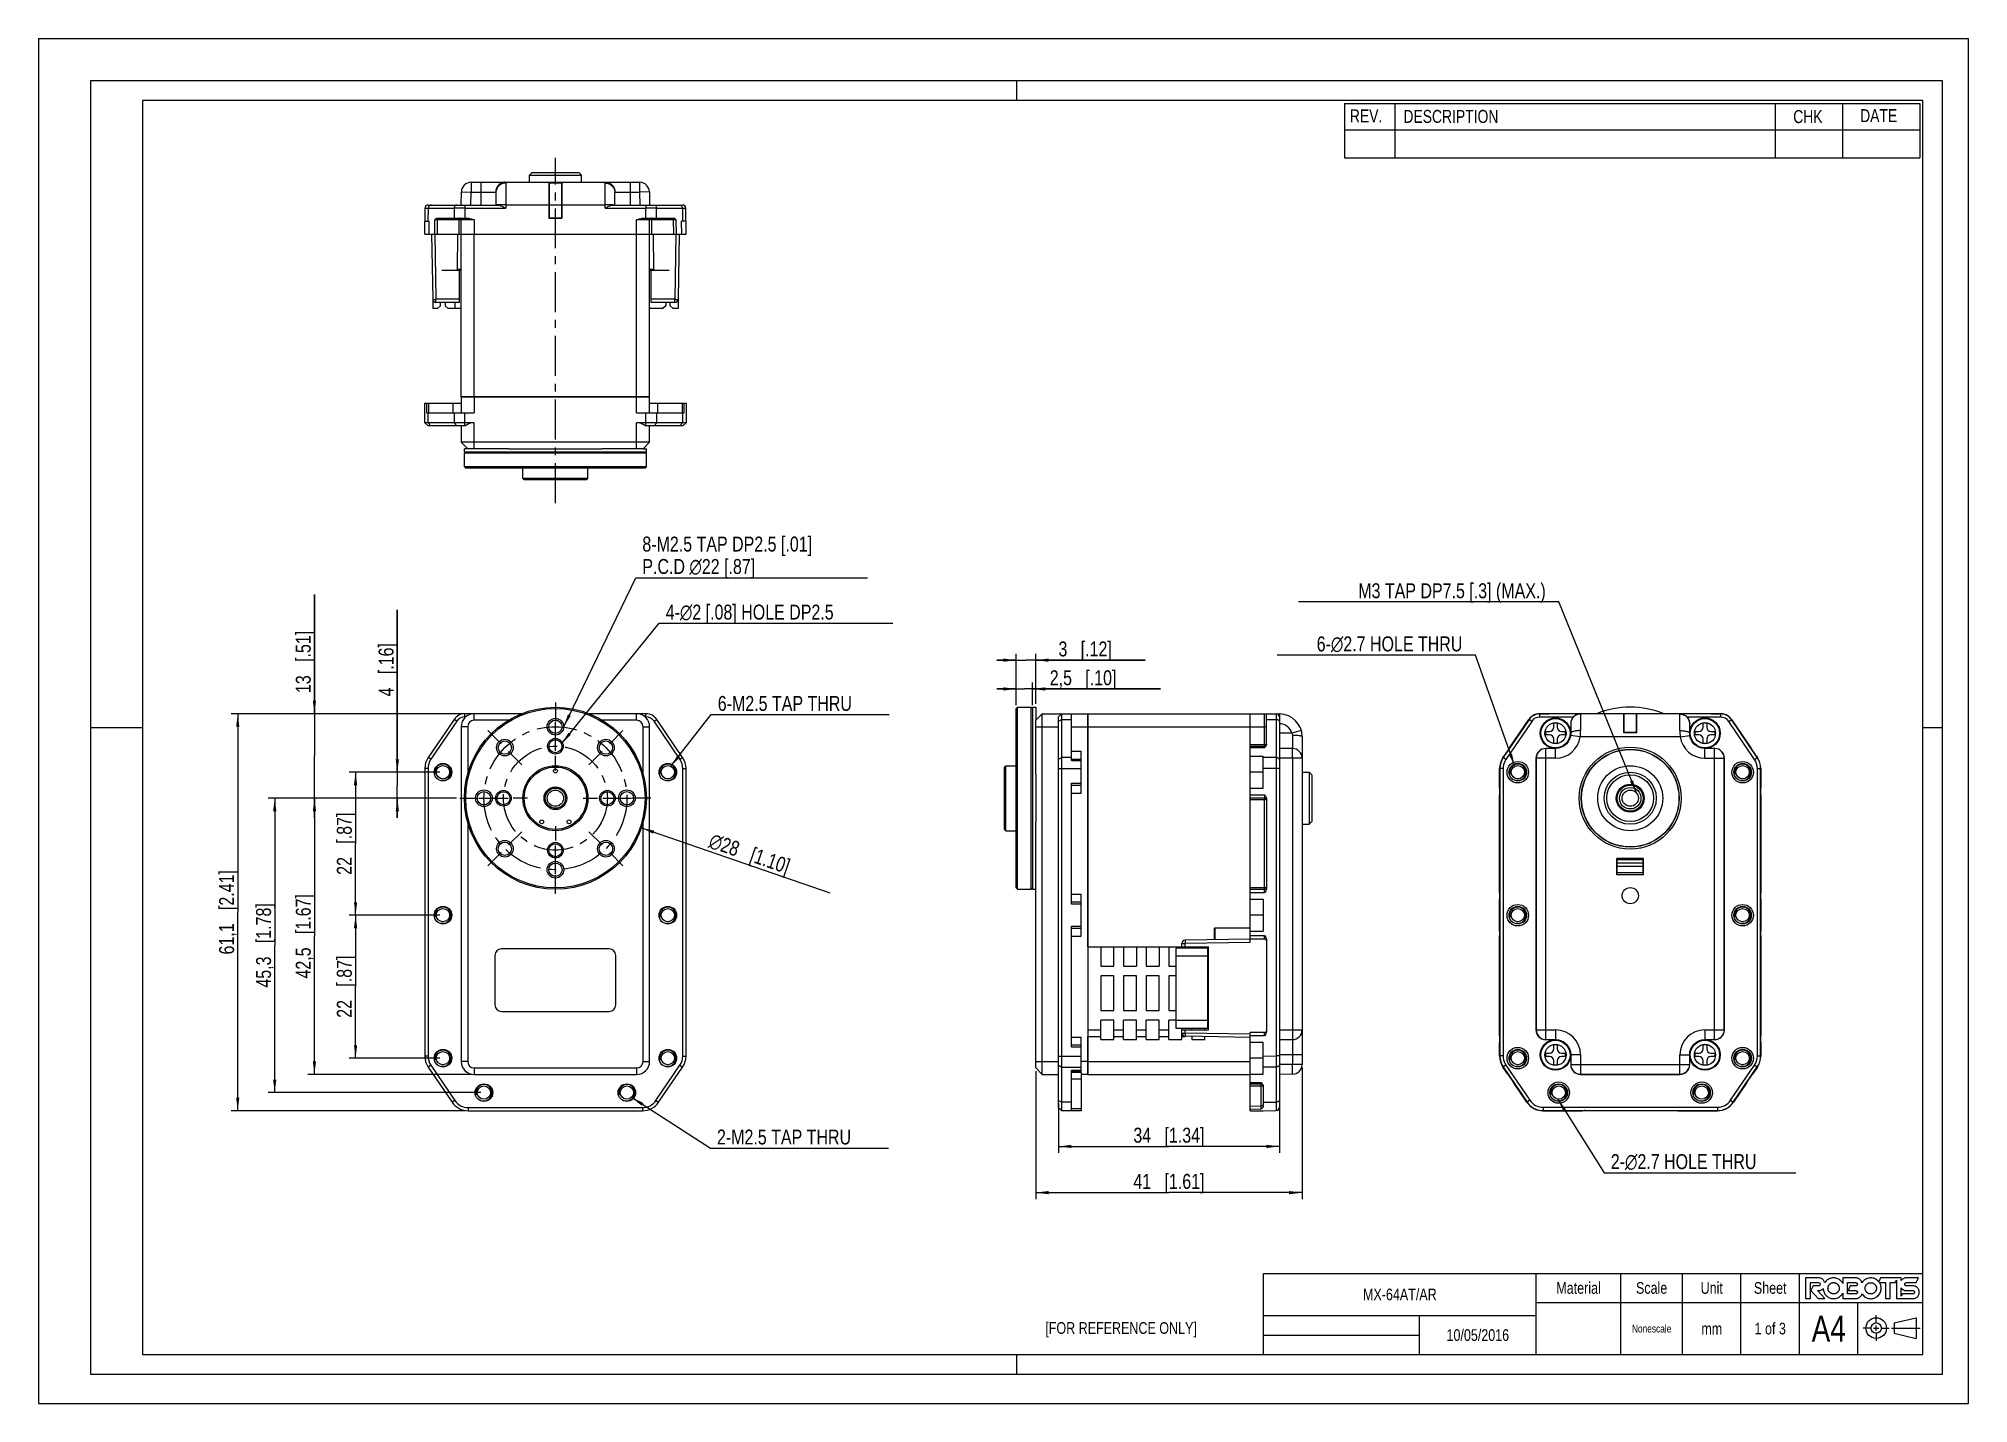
# Model space of a CAD drawing. Header units: millimetres. Extents: x 0 to 297, y 0 to 210.
import ezdxf

# ---------------------------------------------------------------- set-up
doc = ezdxf.new("R2010")
doc.units = ezdxf.units.MM
doc.header["$LTSCALE"] = 16.335
doc.linetypes.add('CENTER', pattern=[0.6, 0.375, -0.075, 0.075, -0.075])
doc.layers.get('0').update_dxf_attribs({"linetype": 'CONTINUOUS'})
for name, color, linetype in [('02___PRT_ALL_AXES', 7, 'CONTINUOUS'), ('3_ALL_AXES', 7, 'CONTINUOUS'), ('7_ALL_FEATURES', 7, 'CONTINUOUS'), ('9_ALL_COMPONENTS', 7, 'CONTINUOUS')]:
    doc.layers.add(name, color=color, linetype=linetype)
doc.styles.get("Standard").update_dxf_attribs({"font": 'txt', "width": 0.8})
doc.styles.add('TEXTSTYLE_1', font='gdt', dxfattribs={"width": 0.8})
doc.dimstyles.new('DIMSTYLE_1', dxfattribs={"dimtxt": 2.3, "dimasz": 2, "dimexe": 1, "dimexo": 0.5, "dimgap": 0.575, "dimtad": 1, "dimdec": 3, "dimdsep": 46, "dimtxsty": 'Standard', "dimblk": '_FILLED', "dimblk1": '_FILLED', "dimblk2": '_FILLED', "dimcen": 0.09, "dimadec": 0, "dimazin": 0, "dimtp": 0.001, "dimtm": 0.001, "dimtfac": 1, "dimtdec": 3, "dimtofl": 0, "dimtmove": 0, "dimatfit": 3, "dimldrblk": '_FILLED', "dimfxl": 0, "dimtolj": 1, "dimarcsym": 0})
doc.dimstyles.new('DIMSTYLE_2', dxfattribs={"dimtxt": 2.3, "dimasz": 2, "dimexe": 1, "dimexo": 0.5, "dimgap": 0.575, "dimtad": 1, "dimdsep": 46, "dimtxsty": 'Standard', "dimblk": '_FILLED', "dimblk1": '_FILLED', "dimblk2": '_FILLED', "dimcen": 0.09, "dimadec": 0, "dimazin": 0, "dimtp": 0.01, "dimtm": 0.01, "dimtfac": 1, "dimtofl": 0, "dimtmove": 0, "dimatfit": 3, "dimldrblk": '_FILLED', "dimfxl": 0, "dimtolj": 1, "dimarcsym": 0})
doc.dimstyles.new('DIMSTYLE_3', dxfattribs={"dimtxt": 2.3, "dimasz": 2, "dimexe": 1, "dimexo": 0.5, "dimtad": 1, "dimdec": 3, "dimdsep": 46, "dimtxsty": 'Standard', "dimblk": '_FILLED', "dimblk1": '_FILLED', "dimblk2": '_FILLED', "dimcen": 0.09, "dimadec": 0, "dimazin": 0, "dimtp": 0.001, "dimtm": 0.001, "dimtfac": 1, "dimtdec": 3, "dimtmove": 0, "dimatfit": 2, "dimldrblk": '_FILLED', "dimfxl": 0, "dimtolj": 1, "dimarcsym": 0})
doc.dimstyles.get("Standard").update_dxf_attribs({"dimtxt": 2.3, "dimasz": 2, "dimexe": 1, "dimexo": 0.5, "dimtad": 1, "dimdsep": 46, "dimtxsty": 'Standard', "dimblk": '_FILLED', "dimblk1": '_FILLED', "dimblk2": '_FILLED', "dimcen": 0.09, "dimadec": 0, "dimazin": 0, "dimtol": 1, "dimtp": 0.005, "dimtm": 0.005, "dimtfac": 1, "dimtofl": 0, "dimtmove": 0, "dimatfit": 3, "dimldrblk": '_FILLED', "dimfxl": 0, "dimtolj": 1, "dimarcsym": 0})

msp = doc.modelspace()

# ---------------------------------------------------------------- texts
at = {"color": 7, "linetype": 'Continuous', "attachment_point": 1, "line_spacing_factor": 0.9}
for s, insert, char_height, width in [('REV.', (201.8061, 199.107), 2, 6.4), ('DESCRIPTION', (210.0452, 199.0264), 2, 17.6), ('CHK', (270.0385, 198.999), 2, 4.8), ('DATE', (280.3411, 199.144), 2, 6.4), ('[FOR REFERENCE ONLY]', (154.9321, 12.4995), 1.8, 28.8)]:
    msp.add_mtext(s, dxfattribs=dict(at, insert=insert, char_height=char_height, width=width))
at = {"color": 2, "linetype": 'Continuous', "char_height": 2.3, "line_spacing_factor": 0.9}
for s, insert, width, attachment_point in [('8-M2.5 TAP DP2.5 [.01]\\PP.C.D \\Fgdt;{\\Fgdt;n}\\Ftxt;22 [.87]', (92.9184, 133.3774), 40.48, 1), ('M3 TAP DP7.5 [.3] (MAX.)', (231.9483, 126.1922), 44.16, 3), ('4-\\Fgdt;{\\Fgdt;n}\\Ftxt;2 [.08] HOLE DP2.5', (96.5163, 122.909), 39.866667, 1), ('6-\\Fgdt;{\\Fgdt;n}\\Ftxt;2.7 HOLE THRU', (219.1208, 118.0138), 30.666667, 3), ('6-M2.5 TAP THRU', (104.5271, 108.8524), 27.6, 1), ('2-M2.5 TAP THRU', (104.4003, 42.1375), 27.6, 1), ('2-\\Fgdt;{\\Fgdt;n}\\Ftxt;2.7 HOLE THRU', (241.9656, 38.3546), 30.666667, 1)]:
    msp.add_mtext(s, dxfattribs=dict(at, insert=insert, width=width, attachment_point=attachment_point))

# ---------------------------------------------------------------- blocks, each defined once
blk = doc.blocks.new('_FILLED')
at = {"color": 0, "linetype": 'ByBlock'}
blk.add_solid([(0, 0), (-1, 0.125), (-1, -0.125)], dxfattribs=at)
blk = doc.blocks.new('*D1')
at = {"color": 2, "linetype": 'Continuous'}
for p, q in [((150.46, 109.93), (147.46, 109.93)), ((147.46, 109.93), (151.71, 109.93)), ((150.46, 107.42), (150.46, 110.93)), ((172.64, 109.93), (151.71, 109.93)), ((152.96, 107.42), (152.96, 110.93)), ((152.96, 109.93), (172.64, 109.93))]:
    blk.add_line(p, q, dxfattribs=at)
at = {"color": 2, "linetype": 'Continuous', "xscale": 2, "yscale": 2, "zscale": 2}
blk.add_blockref('_FILLED', (150.46, 109.93), dxfattribs=at)
at = {"color": 2, "linetype": 'Continuous', "xscale": 2, "yscale": 2, "zscale": 2, "rotation": 180}
blk.add_blockref('_FILLED', (152.96, 109.93), dxfattribs=at)
at = {"color": 2, "linetype": 'Continuous', "insert": (155.62, 112.8), "char_height": 2.3, "width": 17.02, "attachment_point": 1, "line_spacing_factor": 0.9}
blk.add_mtext('2,5{\\Ftxt.shx;\\W1.000000;\\H2.300000; }[.10]', dxfattribs=at)
blk = doc.blocks.new('*D2')
at = {"color": 2, "linetype": 'Continuous'}
for p, q in [((42.45, 106.12), (42.45, 124.48)), ((42.45, 124.48), (42.45, 99.62)), ((66.54, 106.12), (41.45, 106.12)), ((42.45, 90.12), (42.45, 99.62)), ((64.32, 93.12), (41.45, 93.12)), ((42.45, 93.12), (42.45, 90.12))]:
    blk.add_line(p, q, dxfattribs=at)
at = {"color": 2, "linetype": 'Continuous', "xscale": 2, "yscale": 2, "zscale": 2}
for p, rotation in [((42.45, 106.12), 270), ((42.45, 93.12), 90)]:
    blk.add_blockref('_FILLED', p, dxfattribs=dict(at, rotation=rotation))
at = {"color": 2, "linetype": 'Continuous', "insert": (39.58, 109.3), "char_height": 2.3, "width": 15.18, "attachment_point": 1, "rotation": 90, "line_spacing_factor": 0.9}
blk.add_mtext('13{\\Ftxt.shx;\\W1.000000;\\H2.300000; }[.51]', dxfattribs=at)
blk = doc.blocks.new('*D3')
at = {"color": 2, "linetype": 'Continuous'}
for p, q in [((150.46, 114.36), (147.46, 114.36)), ((147.46, 114.36), (151.96, 114.36)), ((150.46, 107.42), (150.46, 115.36)), ((170.3, 114.36), (151.96, 114.36)), ((153.46, 107.62), (153.46, 115.36)), ((153.46, 114.36), (170.3, 114.36))]:
    blk.add_line(p, q, dxfattribs=at)
at = {"color": 2, "linetype": 'Continuous', "xscale": 2, "yscale": 2, "zscale": 2}
blk.add_blockref('_FILLED', (150.46, 114.36), dxfattribs=at)
at = {"color": 2, "linetype": 'Continuous', "xscale": 2, "yscale": 2, "zscale": 2, "rotation": 180}
blk.add_blockref('_FILLED', (153.46, 114.36), dxfattribs=at)
at = {"color": 2, "linetype": 'Continuous', "insert": (156.96, 117.24), "char_height": 2.3, "width": 13.34, "attachment_point": 1, "line_spacing_factor": 0.9}
blk.add_mtext('3{\\Ftxt.shx;\\W1.000000;\\H2.300000; }[.12]', dxfattribs=at)
blk = doc.blocks.new('*D4')
at = {"color": 2, "linetype": 'Continuous'}
for p, q in [((55.21, 97.12), (55.21, 122.12)), ((55.21, 122.12), (55.21, 95.12)), ((61.74, 97.12), (54.21, 97.12)), ((55.21, 90.12), (55.21, 95.12)), ((64.32, 93.12), (54.21, 93.12)), ((55.21, 93.12), (55.21, 90.12))]:
    blk.add_line(p, q, dxfattribs=at)
at = {"color": 2, "linetype": 'Continuous', "xscale": 2, "yscale": 2, "zscale": 2}
for p, rotation in [((55.21, 97.12), 270), ((55.21, 93.12), 90)]:
    blk.add_blockref('_FILLED', p, dxfattribs=dict(at, rotation=rotation))
at = {"color": 2, "linetype": 'Continuous', "insert": (52.33, 108.78), "char_height": 2.3, "width": 13.34, "attachment_point": 1, "rotation": 90, "line_spacing_factor": 0.9}
blk.add_mtext('4{\\Ftxt.shx;\\W1.000000;\\H2.300000; }[.16]', dxfattribs=at)
blk = doc.blocks.new('*D5')
at = {"color": 2, "linetype": 'Continuous'}
for p, q in [((64.32, 93.12), (41.45, 93.12)), ((42.45, 93.12), (42.45, 71.87)), ((42.45, 50.62), (42.45, 71.87)), ((66.54, 50.62), (41.45, 50.62))]:
    blk.add_line(p, q, dxfattribs=at)
at = {"color": 2, "linetype": 'Continuous', "xscale": 2, "yscale": 2, "zscale": 2}
for p, rotation in [((42.45, 93.12), 90), ((42.45, 50.62), 270)]:
    blk.add_blockref('_FILLED', p, dxfattribs=dict(at, rotation=rotation))
at = {"color": 2, "linetype": 'Continuous', "insert": (39.58, 71.87), "char_height": 2.3, "width": 20.7, "attachment_point": 2, "rotation": 90, "line_spacing_factor": 0.9}
blk.add_mtext('42,5{\\Ftxt.shx;\\W1.000000;\\H2.300000; }[1.67]', dxfattribs=at)
blk = doc.blocks.new('*D6')
at = {"color": 2, "linetype": 'Continuous'}
for p, q in [((61.74, 97.12), (47.78, 97.12)), ((48.78, 97.12), (48.78, 86.12)), ((48.78, 75.12), (48.78, 86.12)), ((61.74, 75.12), (47.78, 75.12))]:
    blk.add_line(p, q, dxfattribs=at)
at = {"color": 2, "linetype": 'Continuous', "xscale": 2, "yscale": 2, "zscale": 2}
for p, rotation in [((48.78, 97.12), 90), ((48.78, 75.12), 270)]:
    blk.add_blockref('_FILLED', p, dxfattribs=dict(at, rotation=rotation))
at = {"color": 2, "linetype": 'Continuous', "insert": (45.9, 86.12), "char_height": 2.3, "width": 15.18, "attachment_point": 2, "rotation": 90, "line_spacing_factor": 0.9}
blk.add_mtext('22{\\Ftxt.shx;\\W1.000000;\\H2.300000; }[.87]', dxfattribs=at)
blk = doc.blocks.new('*D7')
at = {"color": 2, "linetype": 'Continuous'}
for p, q in [((61.74, 75.12), (47.78, 75.12)), ((48.78, 75.12), (48.78, 64.12)), ((48.78, 53.12), (48.78, 64.12)), ((61.74, 53.12), (47.78, 53.12))]:
    blk.add_line(p, q, dxfattribs=at)
at = {"color": 2, "linetype": 'Continuous', "xscale": 2, "yscale": 2, "zscale": 2}
for p, rotation in [((48.78, 75.12), 90), ((48.78, 53.12), 270)]:
    blk.add_blockref('_FILLED', p, dxfattribs=dict(at, rotation=rotation))
at = {"color": 2, "linetype": 'Continuous', "insert": (45.9, 64.12), "char_height": 2.3, "width": 15.18, "attachment_point": 2, "rotation": 90, "line_spacing_factor": 0.9}
blk.add_mtext('22{\\Ftxt.shx;\\W1.000000;\\H2.300000; }[.87]', dxfattribs=at)
blk = doc.blocks.new('*D8')
at = {"color": 2, "linetype": 'Continuous'}
for p, q in [((64.32, 93.12), (35.34, 93.12)), ((36.34, 93.12), (36.34, 70.47)), ((36.34, 47.82), (36.34, 70.47)), ((68.04, 47.82), (35.34, 47.82))]:
    blk.add_line(p, q, dxfattribs=at)
at = {"color": 2, "linetype": 'Continuous', "xscale": 2, "yscale": 2, "zscale": 2}
for p, rotation in [((36.34, 93.12), 90), ((36.34, 47.82), 270)]:
    blk.add_blockref('_FILLED', p, dxfattribs=dict(at, rotation=rotation))
at = {"color": 2, "linetype": 'Continuous', "insert": (33.47, 70.47), "char_height": 2.3, "width": 20.7, "attachment_point": 2, "rotation": 90, "line_spacing_factor": 0.9}
blk.add_mtext('45,3{\\Ftxt.shx;\\W1.000000;\\H2.300000; }[1.78]', dxfattribs=at)
blk = doc.blocks.new('*D9')
at = {"color": 2, "linetype": 'Continuous'}
for p, q in [((65.1, 106.12), (29.65, 106.12)), ((30.65, 106.12), (30.65, 75.57)), ((30.65, 45.02), (30.65, 75.57)), ((65.62, 45.02), (29.65, 45.02))]:
    blk.add_line(p, q, dxfattribs=at)
at = {"color": 2, "linetype": 'Continuous', "xscale": 2, "yscale": 2, "zscale": 2}
for p, rotation in [((30.65, 106.12), 90), ((30.65, 45.02), 270)]:
    blk.add_blockref('_FILLED', p, dxfattribs=dict(at, rotation=rotation))
at = {"color": 2, "linetype": 'Continuous', "insert": (27.78, 75.57), "char_height": 2.3, "width": 20.7, "attachment_point": 2, "rotation": 90, "line_spacing_factor": 0.9}
blk.add_mtext('61,1{\\Ftxt.shx;\\W1.000000;\\H2.300000; }[2.41]', dxfattribs=at)
blk = doc.blocks.new('*D10')
at = {"color": 2, "linetype": 'Continuous'}
for p, q in [((156.96, 46.12), (156.96, 38.54)), ((190.96, 46.13), (190.96, 38.54)), ((156.96, 39.54), (173.96, 39.54)), ((190.96, 39.54), (173.96, 39.54))]:
    blk.add_line(p, q, dxfattribs=at)
at = {"color": 2, "linetype": 'Continuous', "xscale": 2, "yscale": 2, "zscale": 2, "rotation": 180}
blk.add_blockref('_FILLED', (156.96, 39.54), dxfattribs=at)
at = {"color": 2, "linetype": 'Continuous', "xscale": 2, "yscale": 2, "zscale": 2}
blk.add_blockref('_FILLED', (190.96, 39.54), dxfattribs=at)
at = {"color": 2, "linetype": 'Continuous', "insert": (173.96, 42.42), "char_height": 2.3, "width": 17.02, "attachment_point": 2, "line_spacing_factor": 0.9}
blk.add_mtext('34{\\Ftxt.shx;\\W1.000000;\\H2.300000; }[1.34]', dxfattribs=at)
blk = doc.blocks.new('*D11')
at = {"color": 2, "linetype": 'Continuous'}
for p, q in [((153.46, 51.12), (153.46, 31.43)), ((194.46, 51.66), (194.46, 31.43)), ((153.46, 32.43), (173.96, 32.43)), ((194.46, 32.43), (173.96, 32.43))]:
    blk.add_line(p, q, dxfattribs=at)
at = {"color": 2, "linetype": 'Continuous', "xscale": 2, "yscale": 2, "zscale": 2, "rotation": 180}
blk.add_blockref('_FILLED', (153.46, 32.43), dxfattribs=at)
at = {"color": 2, "linetype": 'Continuous', "xscale": 2, "yscale": 2, "zscale": 2}
blk.add_blockref('_FILLED', (194.46, 32.43), dxfattribs=at)
at = {"color": 2, "linetype": 'Continuous', "insert": (173.96, 35.31), "char_height": 2.3, "width": 17.02, "attachment_point": 2, "line_spacing_factor": 0.9}
blk.add_mtext('41{\\Ftxt.shx;\\W1.000000;\\H2.300000; }[1.61]', dxfattribs=at)
blk = doc.blocks.new('*D12')
at = {"color": 2, "linetype": 'Continuous'}
blk.add_line((92.77, 88.55), (121.77, 78.54), dxfattribs=at)
at = {"color": 2, "linetype": 'Continuous', "xscale": 2, "yscale": 2, "zscale": 2, "rotation": 160.9481087086}
blk.add_blockref('_FILLED', (92.77, 88.55), dxfattribs=at)
at = {"color": 2, "linetype": 'Continuous', "insert": (103.72, 87.81), "char_height": 2.3, "width": 20.0867, "attachment_point": 1, "rotation": 340.9481, "line_spacing_factor": 0.9, "style": 'TEXTSTYLE_1'}
blk.add_mtext('{\\Fgdt;n}\\Ftxt;28{\\Ftxt.shx;\\W1.000000;\\H2.300000; }[1.10]', dxfattribs=at)
blk = doc.blocks.new('*T13')
at = {"color": 0, "linetype": 'ByBlock', "lineweight": -2}
for p, q in [((0, 0), (88.5, 0)), ((0, 0), (0, -8.359375)), ((7.75, 0), (7.75, -8.359375)), ((66.25, 0), (66.25, -8.359375)), ((76.625, 0), (76.625, -8.359375)), ((88.5, 0), (88.5, -8.359375)), ((0, -4.0625), (88.5, -4.0625)), ((0, -8.359375), (88.5, -8.359375))]:
    blk.add_line(p, q, dxfattribs=at)
blk = doc.blocks.new('*T14')
at = {"color": 0, "linetype": 'ByBlock', "lineweight": -2}
for p, q in [((0, 12.5), (101.5, 12.5)), ((0, 0), (0, 12.5)), ((42, 0), (42, 12.5)), ((55, 0), (55, 12.5)), ((64.5, 0), (64.5, 12.5)), ((73.5, 0), (73.5, 12.5)), ((82.5, 0), (82.5, 12.5)), ((101.5, 0), (101.5, 12.5)), ((0, 6), (42, 6)), ((24, 0), (24, 6)), ((42, 8), (101.5, 8)), ((91.5, 0), (91.5, 8)), ((0, 3), (24, 3)), ((0, 0), (101.5, 0))]:
    blk.add_line(p, q, dxfattribs=at)
at = {"color": 0, "linetype": 'Continuous', "insert": (21, 9.25), "char_height": 1.8, "width": 41.88, "attachment_point": 5, "line_spacing_factor": 0.9}
blk.add_mtext('MX-64AT/AR', dxfattribs=at)
at = {"color": 7, "linetype": 'Continuous', "char_height": 1.8, "attachment_point": 5}
for s, insert, width in [('Material', (48.5, 10.25), 12.88), ('Scale', (59.75, 10.25), 9.38), ('Unit', (69, 10.25), 8.88), ('Sheet', (78, 10.25), 8.88)]:
    blk.add_mtext(s, dxfattribs=dict(at, insert=insert, width=width))
at = {"color": 7, "linetype": 'Continuous', "attachment_point": 5, "line_spacing_factor": 0.9}
for s, insert, char_height, width in [('A4', (87, 4), 4, 8.88), ('10/05/2016', (33, 3), 1.8, 17.88), ('Nonescale', (59.75, 4), 1.2, 9.38), ('mm', (69, 4), 1.8, 8.88), ('1 of 3', (78, 4), 1.8, 8.88)]:
    blk.add_mtext(s, dxfattribs=dict(at, insert=insert, char_height=char_height, width=width))

# ---------------------------------------------------------------- dimensions: what is measured, and where the dimension line sits
at = {"color": 2, "linetype": 'Continuous'}
for base, p1, p2, angle, dimstyle, picture, middle in [((42.4534, 106.121), (64.8242, 93.121), (67.0367, 106.121), 90, 'DIMSTYLE_1', '*D2', (42.4534, 116.8878)), ((55.2082, 97.121), (64.8242, 93.121), (62.2367, 97.121), 90, 'DIMSTYLE_2', '*D4', (55.2082, 115.4479)), ((150.4616, 114.362), (153.4616, 107.121), (150.4616, 106.921), 180, 'DIMSTYLE_1', '*D3', (163.6317, 114.362)), ((30.6507, 45.021), (65.5953, 106.121), (66.1246, 45.021), 270, 'DIMSTYLE_2', '*D9', (30.6507, 75.571)), ((48.7783, 75.121), (62.2367, 97.121), (62.2367, 75.121), 270, 'DIMSTYLE_2', '*D6', (48.7783, 86.121)), ((36.3448, 47.821), (64.8242, 93.121), (68.5367, 47.821), 270, 'DIMSTYLE_2', '*D8', (36.3448, 70.471)), ((42.4534, 50.621), (64.8242, 93.121), (67.0367, 50.621), 270, 'DIMSTYLE_2', '*D5', (42.4534, 71.871)), ((48.7783, 53.121), (62.2367, 75.121), (62.2367, 53.121), 270, 'DIMSTYLE_2', '*D7', (48.7783, 64.121)), ((153.4616, 32.4332), (194.4616, 52.1561), (153.4616, 51.621), 180, 'DIMSTYLE_2', '*D11', (173.9616, 32.4332)), ((156.9616, 39.5413), (190.9616, 46.6348), (156.9616, 46.6152), 180, 'DIMSTYLE_2', '*D10', (173.9616, 39.5413))]:
    dim = msp.add_linear_dim(base=base, p1=p1, p2=p2, angle=angle, dimstyle=dimstyle, dxfattribs=at)
    dim.commit()
    dim.dimension.update_dxf_attribs({"geometry": picture, "text_midpoint": middle, "dimtype": 160})
dim = msp.add_linear_dim(base=(152.9616, 109.9289), p1=(150.4616, 106.921), p2=(152.9616, 106.921), dimstyle='DIMSTYLE_1', dxfattribs=at)
dim.commit()
dim.dimension.update_dxf_attribs({"geometry": '*D1', "text_midpoint": (164.1275, 109.9289), "dimtype": 160})
dim = msp.add_diameter_dim_2p(p1=(92.7698, 88.551), p2=(66.3035, 97.6909), text='%%c<>', dimstyle='DIMSTYLE_3', override={"dimpost": '<>'}, dxfattribs=at)
dim.commit()
dim.dimension.update_dxf_attribs({"geometry": '*D12', "text_midpoint": (112.842, 83.4443), "dimtype": 163})

# ---------------------------------------------------------------- linework, layer by layer
at = {"color": 7, "linetype": 'Continuous'}
for p, q in [((0, 210), (0, 0)), ((0, 210), (297, 210)), ((297, 0), (297, 210)), ((8, 203.5), (8, 4.5)), ((293, 203.5), (8, 203.5)), ((150.5, 203.5), (150.5, 200.5)), ((293, 4.5), (293, 203.5)), ((60.6567, 169.8661), (60.6567, 168.4922)), ((60.6667, 169.7895), (60.6667, 168.4922)), ((61.8567, 168.8922), (61.8567, 169.3922)), ((62.5467, 169.3922), (62.5467, 168.8922)), ((62.5567, 169.3922), (62.5567, 168.8922)), ((64.0667, 169.3922), (64.0667, 168.4922)), ((96.5167, 169.3922), (96.5167, 168.8922)), ((96.5267, 169.3922), (96.5267, 168.8922)), ((97.2167, 168.8922), (97.2167, 169.3922)), ((98.4067, 169.7895), (98.4067, 168.4922)), ((98.4167, 169.8662), (98.4167, 168.4922)), ((61.3867, 168.4922), (60.6567, 168.4922)), ((61.3867, 168.4922), (61.8567, 168.8922)), ((62.5467, 168.8922), (63.0234, 168.4922)), ((62.5567, 168.8922), (63.0334, 168.4922)), ((65.0367, 168.4922), (63.0234, 168.4922)), ((96.05, 168.4922), (94.0367, 168.4922)), ((96.5167, 168.8922), (96.04, 168.4922)), ((96.5267, 168.8922), (96.05, 168.4922)), ((97.6867, 168.4922), (97.2167, 168.8922)), ((98.4167, 168.4922), (97.6867, 168.4922)), ((8, 104), (16, 104)), ((290, 104), (293, 104)), ((180.0616, 70.071), (175.0616, 70.071)), ((175.0616, 57.671), (175.0616, 70.071)), ((179.9616, 68.821), (175.0616, 68.821)), ((179.9616, 57.671), (179.9616, 70.071)), ((180.0616, 69.371), (179.9616, 69.371)), ((180.0616, 68.121), (179.9616, 68.121)), ((180.0616, 59.621), (179.9616, 59.621)), ((179.9616, 58.921), (175.0616, 58.921)), ((180.0616, 57.671), (175.0616, 57.671)), ((180.0616, 58.371), (179.9616, 58.371)), ((273.9297, 19.3148), (271.9452, 19.3148)), ((271.9452, 19.3148), (271.9452, 16.1212)), ((272.6746, 18.5852), (273.9301, 18.5852)), ((272.6746, 16.1212), (272.6746, 18.5852)), ((273.0858, 18.0814), (272.7664, 17.353)), ((273.9301, 18.0814), (273.0858, 18.0814)), ((274.052, 19.3079), (273.9297, 19.3148)), ((273.9301, 18.5852), (273.9511, 18.5844)), ((273.9513, 18.0822), (273.9301, 18.0814)), ((273.9511, 18.5844), (274.0091, 18.5734)), ((274.0092, 18.0932), (273.9513, 18.0822)), ((274.0091, 18.5734), (274.0359, 18.563)), ((274.036, 18.1037), (274.0092, 18.0932)), ((274.0359, 18.563), (274.0613, 18.5493)), ((274.0614, 18.1174), (274.036, 18.1037)), ((274.1673, 19.2878), (274.052, 19.3079)), ((274.0613, 18.5493), (274.108, 18.512)), ((274.108, 18.1547), (274.0614, 18.1174)), ((274.108, 18.512), (274.1453, 18.4651)), ((274.1453, 18.2016), (274.108, 18.1547)), ((274.1453, 18.4651), (274.159, 18.4396)), ((274.159, 18.2271), (274.1453, 18.2016)), ((274.159, 18.4396), (274.1695, 18.4126)), ((274.1695, 18.254), (274.159, 18.2271)), ((274.2764, 19.2545), (274.1673, 19.2878)), ((274.1695, 18.4126), (274.1805, 18.3544)), ((274.1805, 18.3122), (274.1695, 18.254)), ((274.1805, 18.3544), (274.1812, 18.3333)), ((274.1812, 18.3333), (274.1805, 18.3122)), ((274.3801, 19.2081), (274.2764, 19.2545)), ((274.4786, 19.1485), (274.3801, 19.2081)), ((274.5725, 19.0748), (274.4786, 19.1485)), ((274.6232, 19.0271), (274.5725, 19.0748)), ((274.6871, 18.9575), (274.6232, 19.0271)), ((274.7574, 18.8628), (274.6871, 18.9575)), ((274.8141, 18.7631), (274.7574, 18.8628)), ((274.8577, 18.6579), (274.8141, 18.7631)), ((274.8883, 18.5469), (274.8577, 18.6579)), ((274.9732, 18.6704), (274.8883, 18.5469)), ((275.072, 18.7888), (274.9732, 18.6704)), ((275.1277, 18.847), (275.072, 18.7888)), ((275.1691, 18.8872), (275.1277, 18.847)), ((275.287, 18.9884), (275.1691, 18.8872)), ((275.4091, 19.075), (275.287, 18.9884)), ((275.392, 17.7884), (275.396, 17.8304)), ((275.396, 17.8304), (275.4019, 17.8715)), ((275.4019, 17.8715), (275.4096, 17.9115)), ((275.5359, 19.148), (275.4091, 19.075)), ((275.4096, 17.9115), (275.419, 17.9506)), ((275.419, 17.9506), (275.4303, 17.9889)), ((275.4303, 17.9889), (275.4434, 18.0263)), ((275.4434, 18.0263), (275.4506, 18.0447)), ((275.4506, 18.0447), (275.4582, 18.063)), ((275.4582, 18.063), (275.4749, 18.0989)), ((275.4749, 18.0989), (275.4934, 18.1341)), ((275.4934, 18.1341), (275.5138, 18.1686)), ((275.5138, 18.1686), (275.536, 18.2024)), ((275.668, 19.2076), (275.5359, 19.148)), ((275.536, 18.2024), (275.5602, 18.2356)), ((275.5602, 18.2356), (275.5865, 18.2683)), ((275.5865, 18.2683), (275.6147, 18.3003)), ((275.6147, 18.3003), (275.6452, 18.3319)), ((275.6452, 18.3319), (275.6607, 18.3469)), ((275.6607, 18.3469), (275.693, 18.3763)), ((275.8056, 19.2541), (275.668, 19.2076)), ((275.693, 18.3763), (275.7258, 18.4036)), ((275.7258, 18.4036), (275.7592, 18.4287)), ((275.7592, 18.4287), (275.7931, 18.4519)), ((275.7931, 18.4519), (275.8276, 18.4732)), ((275.949, 19.2875), (275.8056, 19.2541)), ((275.8276, 18.4732), (275.8628, 18.4925)), ((275.8628, 18.4925), (275.8986, 18.51)), ((275.8986, 18.51), (275.9351, 18.5256)), ((275.9351, 18.5256), (275.9723, 18.5395)), ((276.0992, 19.3079), (275.949, 19.2875)), ((275.9723, 18.5395), (276.0103, 18.5515)), ((276.0103, 18.5515), (276.0491, 18.5617)), ((276.0491, 18.5617), (276.0887, 18.5701)), ((276.0887, 18.5701), (276.1292, 18.5766)), ((276.2568, 19.3148), (276.0992, 19.3079)), ((276.1292, 18.5766), (276.1707, 18.5814)), ((276.1707, 18.5814), (276.2132, 18.5842)), ((276.2132, 18.5842), (276.2568, 18.5852)), ((276.3145, 19.3139), (276.2568, 19.3148)), ((276.2568, 18.5852), (276.2816, 18.5849)), ((276.2816, 18.5849), (276.3251, 18.5829)), ((276.4694, 19.3021), (276.3145, 19.3139)), ((276.3251, 18.5829), (276.3674, 18.579)), ((276.3674, 18.579), (276.4087, 18.5732)), ((276.4087, 18.5732), (276.4489, 18.5656)), ((276.4489, 18.5656), (276.4882, 18.5563)), ((276.6171, 19.277), (276.4694, 19.3021)), ((276.4882, 18.5563), (276.5267, 18.5451)), ((276.5267, 18.5451), (276.5643, 18.5322)), ((276.5643, 18.5322), (276.6011, 18.5175)), ((276.6011, 18.5175), (276.6372, 18.5009)), ((276.7583, 19.2388), (276.6171, 19.277)), ((276.6372, 18.5009), (276.6725, 18.4825)), ((276.6725, 18.4825), (276.7071, 18.4623)), ((276.7071, 18.4623), (276.7411, 18.4402)), ((276.7411, 18.4402), (276.7744, 18.4162)), ((276.8939, 19.1876), (276.7583, 19.2388)), ((276.7744, 18.4162), (276.8071, 18.3901)), ((276.8071, 18.3901), (276.8392, 18.3621)), ((276.8392, 18.3621), (276.8708, 18.3319)), ((276.8708, 18.3319), (276.901, 18.3003)), ((277.0241, 19.1232), (276.8939, 19.1876)), ((276.901, 18.3003), (276.929, 18.2681)), ((276.929, 18.2681), (276.9551, 18.2354)), ((276.9551, 18.2354), (276.9791, 18.2021)), ((276.9791, 18.2021), (277.0012, 18.1682)), ((277.0012, 18.1682), (277.0214, 18.1335)), ((277.0214, 18.1335), (277.0398, 18.0982)), ((277.1492, 19.0454), (277.0241, 19.1232)), ((277.0398, 18.0982), (277.0563, 18.0622)), ((277.0563, 18.0622), (277.0711, 18.0254)), ((277.0711, 18.0254), (277.084, 17.9877)), ((277.084, 17.9877), (277.0951, 17.9493)), ((277.0951, 17.9493), (277.1045, 17.91)), ((277.1045, 17.91), (277.1121, 17.8697)), ((277.1121, 17.8697), (277.1178, 17.8284)), ((277.1178, 17.8284), (277.1217, 17.7861)), ((277.2697, 18.9536), (277.1492, 19.0454)), ((277.386, 18.847), (277.2697, 18.9536)), ((277.4053, 18.8274), (277.386, 18.847)), ((277.5091, 18.7106), (277.4053, 18.8274)), ((277.5985, 18.5891), (277.5091, 18.7106)), ((277.6743, 18.4624), (277.5985, 18.5891)), ((279.6588, 19.3148), (277.6743, 19.3148)), ((277.6743, 19.3148), (277.6743, 18.4624)), ((278.4038, 18.5852), (279.6592, 18.5852)), ((278.4038, 16.8507), (278.4038, 18.5852)), ((278.815, 18.0814), (278.4955, 17.352)), ((279.6592, 18.0814), (278.815, 18.0814)), ((279.7812, 19.3079), (279.6588, 19.3148)), ((279.6592, 18.5852), (279.6647, 18.5851)), ((279.6647, 18.0815), (279.6592, 18.0814)), ((279.6647, 18.5851), (279.6872, 18.5838)), ((279.6872, 18.0828), (279.6647, 18.0815)), ((279.6872, 18.5838), (279.7087, 18.5808)), ((279.7087, 18.0858), (279.6872, 18.0828)), ((279.7087, 18.5808), (279.7293, 18.5761)), ((279.7292, 18.0905), (279.7087, 18.0858)), ((279.749, 18.0969), (279.7292, 18.0905)), ((279.7293, 18.5761), (279.749, 18.5697)), ((279.749, 18.5697), (279.7586, 18.5659)), ((279.7586, 18.1007), (279.749, 18.0969)), ((279.7586, 18.5659), (279.768, 18.5617)), ((279.768, 18.105), (279.7586, 18.1007)), ((279.768, 18.5617), (279.7863, 18.5519)), ((279.7862, 18.1147), (279.768, 18.105)), ((279.8964, 19.2878), (279.7812, 19.3079)), ((279.8038, 18.1262), (279.7862, 18.1147)), ((279.7863, 18.5519), (279.8038, 18.5404)), ((279.8038, 18.5404), (279.8208, 18.5272)), ((279.8208, 18.1395), (279.8038, 18.1262)), ((279.8208, 18.5272), (279.8372, 18.512)), ((279.8372, 18.1547), (279.8208, 18.1395)), ((279.8372, 18.512), (279.8524, 18.4955)), ((279.8524, 18.1712), (279.8372, 18.1547)), ((279.8524, 18.4955), (279.8656, 18.4784)), ((279.8656, 18.1883), (279.8524, 18.1712)), ((279.8656, 18.4784), (279.8771, 18.4607)), ((279.8771, 18.206), (279.8656, 18.1883)), ((279.8771, 18.4607), (279.8868, 18.4423)), ((279.8868, 18.2244), (279.8771, 18.206)), ((279.8868, 18.4423), (279.891, 18.4329)), ((279.8911, 18.2338), (279.8868, 18.2244)), ((279.891, 18.4329), (279.8948, 18.4232)), ((279.8949, 18.2435), (279.8911, 18.2338)), ((279.8948, 18.4232), (279.9012, 18.4033)), ((279.9012, 18.2633), (279.8949, 18.2435)), ((280.0056, 19.2546), (279.8964, 19.2878)), ((279.9012, 18.4033), (279.9059, 18.3826)), ((279.9059, 18.284), (279.9012, 18.2633)), ((279.9059, 18.3826), (279.9089, 18.361)), ((279.9089, 18.3056), (279.9059, 18.284)), ((279.9089, 18.361), (279.9102, 18.3384)), ((279.9102, 18.3282), (279.9089, 18.3056)), ((279.9102, 18.3384), (279.9103, 18.3333)), ((279.9103, 18.3333), (279.9102, 18.3282)), ((280.0581, 19.233), (280.0056, 19.2546)), ((280.1093, 19.2082), (280.0581, 19.233)), ((280.2077, 19.1485), (280.1093, 19.2082)), ((280.3016, 19.0749), (280.2077, 19.1485)), ((280.3523, 19.0273), (280.3016, 19.0749)), ((280.4096, 18.9653), (280.3523, 19.0273)), ((280.4811, 18.871), (280.4096, 18.9653)), ((280.5389, 18.7716), (280.4811, 18.871)), ((280.5836, 18.6668), (280.5389, 18.7716)), ((280.6152, 18.5563), (280.5836, 18.6668)), ((280.7029, 18.68), (280.6152, 18.5563)), ((280.8041, 18.7979), (280.7029, 18.68)), ((280.8425, 18.8375), (280.8041, 18.7979)), ((280.9587, 18.9441), (280.8425, 18.8375)), ((281.0792, 19.0359), (280.9587, 18.9441)), ((281.2043, 19.1137), (281.0792, 19.0359)), ((281.1069, 17.7788), (281.1109, 17.8209)), ((281.1109, 17.8209), (281.1168, 17.8619)), ((281.1168, 17.8619), (281.1244, 17.902)), ((281.1244, 17.902), (281.1339, 17.9411)), ((281.1339, 17.9411), (281.1452, 17.9794)), ((281.1452, 17.9794), (281.1582, 18.0168)), ((281.1582, 18.0168), (281.1731, 18.0535)), ((281.1731, 18.0535), (281.1898, 18.0894)), ((281.1898, 18.0894), (281.2083, 18.1246)), ((281.3345, 19.1781), (281.2043, 19.1137)), ((281.2083, 18.1246), (281.2286, 18.1591)), ((281.2286, 18.1591), (281.2509, 18.193)), ((281.2509, 18.193), (281.2751, 18.2262)), ((281.2751, 18.2262), (281.3013, 18.2589)), ((281.3013, 18.2589), (281.3295, 18.2909)), ((281.3295, 18.2909), (281.3599, 18.3224)), ((281.4701, 19.2293), (281.3345, 19.1781)), ((281.3599, 18.3224), (281.3754, 18.3375)), ((281.3754, 18.3375), (281.4077, 18.3668)), ((281.4077, 18.3668), (281.4405, 18.3941)), ((281.4405, 18.3941), (281.4739, 18.4192)), ((281.6114, 19.2675), (281.4701, 19.2293)), ((281.4739, 18.4192), (281.5078, 18.4424)), ((281.5078, 18.4424), (281.5424, 18.4637)), ((281.5424, 18.4637), (281.5775, 18.483)), ((281.5775, 18.483), (281.6133, 18.5005)), ((281.7591, 19.2926), (281.6114, 19.2675)), ((281.6133, 18.5005), (281.6499, 18.5161)), ((281.6499, 18.5161), (281.6871, 18.53)), ((281.6871, 18.53), (281.7251, 18.542)), ((281.7251, 18.542), (281.7639, 18.5522)), ((281.9139, 19.3043), (281.7591, 19.2926)), ((281.7639, 18.5522), (281.8036, 18.5606)), ((281.8036, 18.5606), (281.8441, 18.5671)), ((281.8441, 18.5671), (281.8856, 18.5719)), ((281.8856, 18.5719), (281.9281, 18.5747)), ((281.9717, 19.3053), (281.9139, 19.3043)), ((281.9281, 18.5747), (281.9717, 18.5757)), ((282.1293, 19.2984), (281.9717, 19.3053)), ((281.9717, 18.5757), (281.9964, 18.5754)), ((281.9964, 18.5754), (282.0399, 18.5734)), ((282.0399, 18.5734), (282.0822, 18.5695)), ((282.0822, 18.5695), (282.1235, 18.5637)), ((282.1235, 18.5637), (282.1637, 18.5562)), ((282.2795, 19.278), (282.1293, 19.2984)), ((282.1637, 18.5562), (282.2031, 18.5468)), ((282.2031, 18.5468), (282.2415, 18.5357)), ((282.2415, 18.5357), (282.2791, 18.5227)), ((282.2791, 18.5227), (282.316, 18.508)), ((282.4229, 19.2446), (282.2795, 19.278)), ((282.316, 18.508), (282.352, 18.4914)), ((282.352, 18.4914), (282.3873, 18.4731)), ((282.3873, 18.4731), (282.422, 18.4529)), ((282.422, 18.4529), (282.4559, 18.4308)), ((282.5605, 19.1981), (282.4229, 19.2446)), ((282.4559, 18.4308), (282.4892, 18.4067)), ((282.4892, 18.4067), (282.522, 18.3807)), ((282.522, 18.3807), (282.5541, 18.3526)), ((282.5541, 18.3526), (282.5857, 18.3224)), ((282.6926, 19.1384), (282.5605, 19.1981)), ((282.5857, 18.3224), (282.6159, 18.2908)), ((282.6159, 18.2908), (282.6439, 18.2586)), ((282.6439, 18.2586), (282.67, 18.2259)), ((282.67, 18.2259), (282.694, 18.1925)), ((282.8194, 19.0655), (282.6926, 19.1384)), ((282.694, 18.1925), (282.7161, 18.1585)), ((282.7161, 18.1585), (282.7364, 18.1239)), ((282.7364, 18.1239), (282.7547, 18.0885)), ((282.7547, 18.0885), (282.7713, 18.0524)), ((282.7713, 18.0524), (282.786, 18.0156)), ((282.786, 18.0156), (282.799, 17.9779)), ((282.799, 17.9779), (282.8101, 17.9395)), ((282.8101, 17.9395), (282.8194, 17.9001)), ((282.9415, 18.9788), (282.8194, 19.0655)), ((282.8194, 17.9001), (282.827, 17.8598)), ((282.827, 17.8598), (282.8327, 17.8186)), ((283.0594, 18.8777), (282.9415, 18.9788)), ((283.1008, 18.8375), (283.0594, 18.8777)), ((283.2004, 18.729), (283.1008, 18.8375)), ((283.494, 19.3164), (283.2004, 18.729)), ((283.3084, 18.587), (284.2501, 18.587)), ((283.3846, 18.4612), (283.3084, 18.587)), ((283.4476, 18.3304), (283.3846, 18.4612)), ((283.4973, 18.1942), (283.4476, 18.3304)), ((285.9209, 19.3164), (283.494, 19.3164)), ((283.534, 18.0522), (283.4973, 18.1942)), ((283.5576, 17.9038), (283.534, 18.0522)), ((283.5679, 17.7481), (283.5576, 17.9038)), ((284.2501, 18.587), (284.2501, 16.123)), ((284.9808, 18.587), (285.7321, 18.587)), ((284.9808, 16.123), (284.9808, 18.587)), ((285.7321, 18.587), (285.9209, 18.965)), ((286.6505, 19.3171), (285.9209, 19.3171)), ((285.9209, 19.3171), (285.9209, 19.3164)), ((285.9209, 18.965), (285.9209, 16.1236)), ((286.6505, 18.9008), (286.6505, 19.3171)), ((286.6833, 18.9439), (286.6505, 18.9008)), ((286.7581, 19.028), (286.6833, 18.9439)), ((286.8495, 19.1097), (286.7581, 19.028)), ((286.9452, 19.177), (286.8495, 19.1097)), ((287.0459, 19.2308), (286.9452, 19.177)), ((287.0983, 19.2527), (287.0459, 19.2308)), ((287.152, 19.2714), (287.0983, 19.2527)), ((287.2637, 19.2988), (287.152, 19.2714)), ((287.2006, 18.3346), (287.2013, 18.3551)), ((287.2013, 18.3137), (287.2006, 18.3346)), ((287.2013, 18.3551), (287.2123, 18.4132)), ((287.2123, 18.2556), (287.2013, 18.3137)), ((287.2123, 18.4132), (287.2227, 18.4402)), ((287.2227, 18.2287), (287.2123, 18.2556)), ((287.2227, 18.4402), (287.2363, 18.4657)), ((287.2364, 18.2032), (287.2227, 18.2287)), ((287.2363, 18.4657), (287.2736, 18.5125)), ((287.2736, 18.1566), (287.2364, 18.2032)), ((287.3821, 19.3132), (287.2637, 19.2988)), ((287.2736, 18.5125), (287.3203, 18.5497)), ((287.3203, 18.1193), (287.2736, 18.1566)), ((287.3203, 18.5497), (287.3458, 18.5633)), ((287.3457, 18.1057), (287.3203, 18.1193)), ((287.3726, 18.0953), (287.3457, 18.1057)), ((287.3458, 18.5633), (287.3727, 18.5737)), ((287.4308, 18.0843), (287.3726, 18.0953)), ((287.3727, 18.5737), (287.431, 18.5847)), ((287.4517, 19.3154), (287.3821, 19.3132)), ((287.4517, 18.0835), (287.4308, 18.0843)), ((287.431, 18.5847), (287.4517, 18.5854)), ((289.3225, 19.3154), (287.4517, 19.3154)), ((287.4517, 18.5854), (288.9574, 18.5854)), ((288.4554, 18.0835), (287.4517, 18.0835)), ((288.5777, 18.0767), (288.4554, 18.0835)), ((288.693, 18.0565), (288.5777, 18.0767)), ((288.8022, 18.0233), (288.693, 18.0565)), ((288.8547, 18.0017), (288.8022, 18.0233)), ((288.906, 17.9769), (288.8547, 18.0017)), ((289.0045, 17.9172), (288.906, 17.9769)), ((288.9574, 18.5854), (289.3225, 19.3154)), ((289.0985, 17.8435), (289.0045, 17.9172)), ((289.1489, 17.7962), (289.0985, 17.8435)), ((271.9452, 16.1212), (272.6746, 16.1212)), ((272.7664, 17.353), (273.8978, 16.1212)), ((273.7665, 17.353), (273.9307, 17.352)), ((274.9109, 16.1212), (273.7665, 17.353)), ((273.8978, 16.1212), (274.9109, 16.1212)), ((273.9307, 17.352), (274.0529, 17.3588)), ((274.0529, 17.3588), (274.168, 17.379)), ((274.168, 17.379), (274.277, 17.4122)), ((274.277, 17.4122), (274.3295, 17.4338)), ((274.3295, 17.4338), (274.3806, 17.4586)), ((274.3806, 17.4586), (274.479, 17.5183)), ((274.479, 17.5183), (274.5728, 17.592)), ((274.5728, 17.592), (274.6234, 17.6396)), ((274.6234, 17.6396), (274.6608, 17.6807)), ((274.6608, 17.6807), (274.6614, 17.6607)), ((274.6614, 17.6607), (274.6732, 17.5055)), ((274.6732, 17.5055), (274.6982, 17.3576)), ((274.6982, 17.3576), (274.7364, 17.2162)), ((274.7364, 17.2162), (274.7875, 17.0806)), ((274.7875, 17.0806), (274.8519, 16.9505)), ((274.8519, 16.9505), (274.9296, 16.8254)), ((274.9296, 16.8254), (275.0212, 16.705)), ((275.0212, 16.705), (275.1277, 16.5888)), ((275.1277, 16.5888), (275.244, 16.4822)), ((275.244, 16.4822), (275.3644, 16.3905)), ((275.3644, 16.3905), (275.4895, 16.3127)), ((275.3895, 17.7179), (275.3899, 17.7452)), ((275.3899, 17.6905), (275.3895, 17.7179)), ((275.3899, 17.7452), (275.392, 17.7884)), ((275.392, 17.6474), (275.3899, 17.6905)), ((275.3961, 17.6053), (275.392, 17.6474)), ((275.4019, 17.5643), (275.3961, 17.6053)), ((275.4096, 17.5242), (275.4019, 17.5643)), ((275.4191, 17.4851), (275.4096, 17.5242)), ((275.4303, 17.4468), (275.4191, 17.4851)), ((275.4434, 17.4094), (275.4303, 17.4468)), ((275.4506, 17.391), (275.4434, 17.4094)), ((275.4583, 17.3728), (275.4506, 17.391)), ((275.4749, 17.3369), (275.4583, 17.3728)), ((275.4934, 17.3017), (275.4749, 17.3369)), ((275.4895, 16.3127), (275.6196, 16.2483)), ((275.5138, 17.2672), (275.4934, 17.3017)), ((275.5361, 17.2334), (275.5138, 17.2672)), ((275.5603, 17.2002), (275.5361, 17.2334)), ((275.5865, 17.1676), (275.5603, 17.2002)), ((275.6148, 17.1356), (275.5865, 17.1676)), ((275.6452, 17.1041), (275.6148, 17.1356)), ((275.6196, 16.2483), (275.7552, 16.1971)), ((275.6607, 17.089), (275.6452, 17.1041)), ((275.693, 17.0596), (275.6607, 17.089)), ((275.7258, 17.0324), (275.693, 17.0596)), ((275.7592, 17.0072), (275.7258, 17.0324)), ((275.7552, 16.1971), (275.8965, 16.159)), ((275.7931, 16.984), (275.7592, 17.0072)), ((275.8277, 16.9627), (275.7931, 16.984)), ((275.8628, 16.9434), (275.8277, 16.9627)), ((275.8986, 16.9259), (275.8628, 16.9434)), ((275.8965, 16.159), (276.0442, 16.1339)), ((275.9351, 16.9102), (275.8986, 16.9259)), ((275.9724, 16.8964), (275.9351, 16.9102)), ((276.0104, 16.8844), (275.9724, 16.8964)), ((276.0491, 16.8742), (276.0104, 16.8844)), ((276.0442, 16.1339), (276.1991, 16.1221)), ((276.0888, 16.8658), (276.0491, 16.8742)), ((276.1293, 16.8592), (276.0888, 16.8658)), ((276.1708, 16.8545), (276.1293, 16.8592)), ((276.2133, 16.8517), (276.1708, 16.8545)), ((276.1991, 16.1221), (276.2568, 16.1212)), ((276.2568, 16.8507), (276.2133, 16.8517)), ((276.2816, 16.851), (276.2568, 16.8507)), ((276.2568, 16.1212), (276.3145, 16.1221)), ((276.3251, 16.853), (276.2816, 16.851)), ((276.3145, 16.1221), (276.4694, 16.1339)), ((276.3674, 16.8569), (276.3251, 16.853)), ((276.4086, 16.8627), (276.3674, 16.8569)), ((276.4489, 16.8702), (276.4086, 16.8627)), ((276.4882, 16.8796), (276.4489, 16.8702)), ((276.4694, 16.1339), (276.6171, 16.159)), ((276.5266, 16.8908), (276.4882, 16.8796)), ((276.5642, 16.9037), (276.5266, 16.8908)), ((276.6011, 16.9184), (276.5642, 16.9037)), ((276.6371, 16.935), (276.6011, 16.9184)), ((276.6171, 16.159), (276.7584, 16.1971)), ((276.6725, 16.9534), (276.6371, 16.935)), ((276.7071, 16.9736), (276.6725, 16.9534)), ((276.741, 16.9957), (276.7071, 16.9736)), ((276.7743, 17.0198), (276.741, 16.9957)), ((276.7584, 16.1971), (276.894, 16.2483)), ((276.8071, 17.0458), (276.7743, 17.0198)), ((276.8392, 17.0739), (276.8071, 17.0458)), ((276.8708, 17.1041), (276.8392, 17.0739)), ((276.9009, 17.1356), (276.8708, 17.1041)), ((276.894, 16.2483), (277.0242, 16.3127)), ((276.929, 17.1677), (276.9009, 17.1356)), ((276.955, 17.2004), (276.929, 17.1677)), ((276.9791, 17.2337), (276.955, 17.2004)), ((277.0012, 17.2676), (276.9791, 17.2337)), ((277.0214, 17.3022), (277.0012, 17.2676)), ((277.0397, 17.3375), (277.0214, 17.3022)), ((277.0242, 16.3127), (277.1492, 16.3905)), ((277.0563, 17.3736), (277.0397, 17.3375)), ((277.071, 17.4104), (277.0563, 17.3736)), ((277.084, 17.448), (277.071, 17.4104)), ((277.0951, 17.4864), (277.084, 17.448)), ((277.1045, 17.5257), (277.0951, 17.4864)), ((277.112, 17.566), (277.1045, 17.5257)), ((277.1178, 17.6073), (277.112, 17.566)), ((277.1217, 17.6496), (277.1178, 17.6073)), ((277.1217, 17.7861), (277.1237, 17.7427)), ((277.1237, 17.6931), (277.1217, 17.6496)), ((277.1237, 17.7427), (277.124, 17.7179)), ((277.124, 17.7179), (277.1237, 17.6931)), ((277.1492, 16.3905), (277.2697, 16.4822)), ((277.2697, 16.4822), (277.386, 16.5888)), ((277.386, 16.5888), (277.4052, 16.6083)), ((277.4052, 16.6083), (277.509, 16.7252)), ((277.509, 16.7252), (277.5985, 16.8469)), ((277.5985, 16.8469), (277.6743, 16.9736)), ((277.6743, 16.9736), (277.6743, 16.1212)), ((277.6743, 16.1212), (279.6588, 16.1212)), ((279.6592, 16.8507), (278.4038, 16.8507)), ((278.4955, 17.352), (279.6592, 17.352)), ((279.6588, 16.1212), (279.7812, 16.128)), ((279.6592, 17.352), (279.6642, 17.352)), ((279.6642, 16.8507), (279.6592, 16.8507)), ((279.6642, 17.352), (279.6868, 17.3507)), ((279.6868, 16.852), (279.6642, 16.8507)), ((279.6868, 17.3507), (279.7084, 17.3477)), ((279.7084, 16.855), (279.6868, 16.852)), ((279.7084, 17.3477), (279.729, 17.343)), ((279.729, 16.8597), (279.7084, 16.855)), ((279.729, 17.343), (279.7488, 17.3367)), ((279.7488, 16.866), (279.729, 16.8597)), ((279.7488, 17.3367), (279.7584, 17.3329)), ((279.7584, 16.8698), (279.7488, 16.866)), ((279.7584, 17.3329), (279.7678, 17.3287)), ((279.7678, 16.874), (279.7584, 16.8698)), ((279.7678, 17.3287), (279.7861, 17.3189)), ((279.7861, 16.8838), (279.7678, 16.874)), ((279.7812, 16.128), (279.8965, 16.1482)), ((279.7861, 17.3189), (279.8038, 17.3075)), ((279.8038, 16.8952), (279.7861, 16.8838)), ((279.8038, 17.3075), (279.8208, 17.2943)), ((279.8208, 16.9084), (279.8038, 16.8952)), ((279.8208, 17.2943), (279.8372, 17.2791)), ((279.8372, 16.9236), (279.8208, 16.9084)), ((279.8372, 17.2791), (279.8524, 17.2627)), ((279.8524, 16.94), (279.8372, 16.9236)), ((279.8524, 17.2627), (279.8656, 17.2457)), ((279.8656, 16.957), (279.8524, 16.94)), ((279.8656, 17.2457), (279.8771, 17.2281)), ((279.8771, 16.9746), (279.8656, 16.957)), ((279.8771, 17.2281), (279.8868, 17.2098)), ((279.8868, 16.9929), (279.8771, 16.9746)), ((279.8868, 17.2098), (279.891, 17.2004)), ((279.8911, 17.0023), (279.8868, 16.9929)), ((279.891, 17.2004), (279.8949, 17.1908)), ((279.8949, 17.0119), (279.8911, 17.0023)), ((279.8949, 17.1908), (279.9012, 17.171)), ((279.9012, 17.0317), (279.8949, 17.0119)), ((279.8965, 16.1482), (280.0057, 16.1814)), ((279.9012, 17.171), (279.9059, 17.1504)), ((279.9059, 17.0523), (279.9012, 17.0317)), ((279.9059, 17.1504), (279.9089, 17.1289)), ((279.9089, 17.0738), (279.9059, 17.0523)), ((279.9089, 17.1289), (279.9102, 17.1064)), ((279.9102, 17.0963), (279.9089, 17.0738)), ((279.9102, 17.1064), (279.9103, 17.1013)), ((279.9103, 17.1013), (279.9102, 17.0963)), ((280.0057, 16.1814), (280.0582, 16.2029)), ((280.0582, 16.2029), (280.1094, 16.2278)), ((280.1094, 16.2278), (280.2078, 16.2874)), ((280.2078, 16.2874), (280.3017, 16.361)), ((280.3017, 16.361), (280.3523, 16.4085)), ((280.3523, 16.4085), (280.3997, 16.4591)), ((280.3997, 16.4591), (280.4729, 16.5528)), ((280.4729, 16.5528), (280.5323, 16.6516)), ((280.5323, 16.6516), (280.5786, 16.7558)), ((280.5786, 16.7558), (280.6119, 16.8659)), ((280.6119, 16.8659), (280.6537, 16.8033)), ((280.6537, 16.8033), (280.6989, 16.742)), ((280.6989, 16.742), (280.7996, 16.6237)), ((280.7996, 16.6237), (280.8425, 16.5793)), ((280.8425, 16.5793), (280.9587, 16.4728)), ((280.9587, 16.4728), (281.0792, 16.381)), ((281.0792, 16.381), (281.2042, 16.3033)), ((281.1044, 17.7085), (281.1048, 17.7356)), ((281.1048, 17.6811), (281.1044, 17.7085)), ((281.1048, 17.7356), (281.1069, 17.7788)), ((281.1069, 17.6379), (281.1048, 17.6811)), ((281.111, 17.5958), (281.1069, 17.6379)), ((281.1168, 17.5547), (281.111, 17.5958)), ((281.1245, 17.5147), (281.1168, 17.5547)), ((281.134, 17.4755), (281.1245, 17.5147)), ((281.1452, 17.4373), (281.134, 17.4755)), ((281.1583, 17.3998), (281.1452, 17.4373)), ((281.1732, 17.3632), (281.1583, 17.3998)), ((281.1898, 17.3273), (281.1732, 17.3632)), ((281.2083, 17.2921), (281.1898, 17.3273)), ((281.2042, 16.3033), (281.3344, 16.2389)), ((281.2287, 17.2576), (281.2083, 17.2921)), ((281.2509, 17.2238), (281.2287, 17.2576)), ((281.2751, 17.1906), (281.2509, 17.2238)), ((281.3013, 17.1581), (281.2751, 17.1906)), ((281.3296, 17.126), (281.3013, 17.1581)), ((281.3599, 17.0946), (281.3296, 17.126)), ((281.3344, 16.2389), (281.47, 16.1877)), ((281.3755, 17.0795), (281.3599, 17.0946)), ((281.4078, 17.0501), (281.3755, 17.0795)), ((281.4406, 17.0228), (281.4078, 17.0501)), ((281.474, 16.9977), (281.4406, 17.0228)), ((281.47, 16.1877), (281.6113, 16.1495)), ((281.5079, 16.9745), (281.474, 16.9977)), ((281.5425, 16.9532), (281.5079, 16.9745)), ((281.5776, 16.9339), (281.5425, 16.9532)), ((281.6134, 16.9164), (281.5776, 16.9339)), ((281.6113, 16.1495), (281.759, 16.1244)), ((281.6499, 16.9007), (281.6134, 16.9164)), ((281.6872, 16.8869), (281.6499, 16.9007)), ((281.7252, 16.8749), (281.6872, 16.8869)), ((281.764, 16.8647), (281.7252, 16.8749)), ((281.759, 16.1244), (281.9139, 16.1127)), ((281.8036, 16.8563), (281.764, 16.8647)), ((281.8441, 16.8497), (281.8036, 16.8563)), ((281.8856, 16.845), (281.8441, 16.8497)), ((281.9282, 16.8421), (281.8856, 16.845)), ((281.9139, 16.1127), (281.9717, 16.1118)), ((281.9717, 16.8412), (281.9282, 16.8421)), ((281.9965, 16.8415), (281.9717, 16.8412)), ((281.9717, 16.1118), (282.0294, 16.1127)), ((282.04, 16.8435), (281.9965, 16.8415)), ((282.0294, 16.1127), (282.1843, 16.1244)), ((282.0823, 16.8474), (282.04, 16.8435)), ((282.1235, 16.8532), (282.0823, 16.8474)), ((282.1638, 16.8607), (282.1235, 16.8532)), ((282.2031, 16.8701), (282.1638, 16.8607)), ((282.1843, 16.1244), (282.332, 16.1495)), ((282.2415, 16.8813), (282.2031, 16.8701)), ((282.2791, 16.8942), (282.2415, 16.8813)), ((282.316, 16.9089), (282.2791, 16.8942)), ((282.352, 16.9255), (282.316, 16.9089)), ((282.332, 16.1495), (282.4732, 16.1876)), ((282.3874, 16.9439), (282.352, 16.9255)), ((282.422, 16.9641), (282.3874, 16.9439)), ((282.4559, 16.9862), (282.422, 16.9641)), ((282.4892, 17.0103), (282.4559, 16.9862)), ((282.4732, 16.1876), (282.6088, 16.2389)), ((282.522, 17.0363), (282.4892, 17.0103)), ((282.5541, 17.0644), (282.522, 17.0363)), ((282.5857, 17.0946), (282.5541, 17.0644)), ((282.6158, 17.1261), (282.5857, 17.0946)), ((282.6088, 16.2389), (282.739, 16.3032)), ((282.6439, 17.1583), (282.6158, 17.1261)), ((282.6699, 17.191), (282.6439, 17.1583)), ((282.694, 17.2243), (282.6699, 17.191)), ((282.7161, 17.2583), (282.694, 17.2243)), ((282.7363, 17.2929), (282.7161, 17.2583)), ((282.7547, 17.3282), (282.7363, 17.2929)), ((282.739, 16.3032), (282.864, 16.381)), ((282.7712, 17.3643), (282.7547, 17.3282)), ((282.7859, 17.4011), (282.7712, 17.3643)), ((282.7989, 17.4387), (282.7859, 17.4011)), ((282.81, 17.4772), (282.7989, 17.4387)), ((282.8194, 17.5165), (282.81, 17.4772)), ((282.827, 17.5568), (282.8194, 17.5165)), ((282.8327, 17.5981), (282.827, 17.5568)), ((282.8327, 17.8186), (282.8366, 17.7763)), ((282.8366, 17.6404), (282.8327, 17.5981)), ((282.8366, 17.7763), (282.8386, 17.7329)), ((282.8386, 17.6838), (282.8366, 17.6404)), ((282.8386, 17.7329), (282.8389, 17.7085)), ((282.8389, 17.7085), (282.8386, 17.6838)), ((282.864, 16.381), (282.9845, 16.4727)), ((282.9845, 16.4727), (283.1008, 16.5793)), ((283.1008, 16.5793), (283.1407, 16.6206)), ((283.1407, 16.6206), (283.2419, 16.7384)), ((283.2419, 16.7384), (283.3286, 16.8606)), ((283.3286, 16.8606), (283.4015, 16.9874)), ((283.4015, 16.9874), (283.4611, 17.1196)), ((283.4611, 17.1196), (283.5076, 17.2571)), ((283.5076, 17.2571), (283.5411, 17.4006)), ((283.5411, 17.4006), (283.5614, 17.5508)), ((283.5614, 17.5508), (283.5683, 17.7085)), ((283.5683, 17.7085), (283.5679, 17.7481)), ((284.2501, 16.123), (284.9808, 16.123)), ((285.9209, 16.1236), (286.4718, 16.1236)), ((286.4718, 16.1236), (286.4714, 16.1226)), ((286.4714, 16.1226), (286.6668, 16.1226)), ((286.6505, 17.7682), (286.6727, 17.7386)), ((286.6505, 16.4825), (286.6505, 17.7682)), ((286.8341, 16.8517), (286.6505, 16.4825)), ((286.6668, 16.1226), (286.6703, 16.1223)), ((286.6703, 16.1223), (286.6674, 16.1219)), ((286.6674, 16.1219), (288.4554, 16.1219)), ((286.6727, 17.7386), (286.7009, 17.7035)), ((286.7009, 17.7035), (286.7293, 17.6711)), ((286.7293, 17.6711), (286.7581, 17.641)), ((286.7581, 17.641), (286.7917, 17.6088)), ((286.7917, 17.6088), (286.8258, 17.5787)), ((286.8258, 17.5787), (286.8605, 17.5507)), ((288.4554, 16.852), (286.8341, 16.852)), ((286.8341, 16.852), (286.8341, 16.8517)), ((286.8605, 17.5507), (286.8958, 17.5246)), ((286.8958, 17.5246), (286.9316, 17.5005)), ((286.9316, 17.5005), (286.9681, 17.4783)), ((286.9681, 17.4783), (287.0053, 17.458)), ((287.0053, 17.458), (287.0431, 17.4395)), ((287.0431, 17.4395), (287.0817, 17.4228)), ((287.0817, 17.4228), (287.1211, 17.408)), ((287.1211, 17.408), (287.1612, 17.3949)), ((287.1612, 17.3949), (287.2021, 17.3836)), ((287.2021, 17.3836), (287.2439, 17.3741)), ((287.2439, 17.3741), (287.2866, 17.3663)), ((287.2866, 17.3663), (287.3303, 17.3604)), ((287.3303, 17.3604), (287.375, 17.3563)), ((287.375, 17.3563), (287.4208, 17.3541)), ((287.4208, 17.3541), (287.4517, 17.3537)), ((287.4517, 17.3537), (288.4554, 17.3537)), ((288.4554, 17.3537), (288.4775, 17.3529)), ((288.4776, 16.8528), (288.4554, 16.852)), ((288.4554, 16.1219), (288.5777, 16.1287)), ((288.4775, 17.3529), (288.4999, 17.3502)), ((288.4999, 16.8555), (288.4776, 16.8528)), ((288.4999, 17.3502), (288.5213, 17.3457)), ((288.5213, 16.86), (288.4999, 16.8555)), ((288.5213, 17.3457), (288.5418, 17.3394)), ((288.5418, 16.8662), (288.5213, 16.86)), ((288.5418, 17.3394), (288.5615, 17.3314)), ((288.5615, 16.8743), (288.5418, 16.8662)), ((288.5615, 17.3314), (288.5804, 17.3215)), ((288.5805, 16.8841), (288.5615, 16.8743)), ((288.5777, 16.1287), (288.693, 16.1489)), ((288.5804, 17.3215), (288.5987, 17.3099)), ((288.5987, 16.8957), (288.5805, 16.8841)), ((288.5987, 17.3099), (288.6162, 17.2963)), ((288.6163, 16.9093), (288.5987, 16.8957)), ((288.6162, 17.2963), (288.6332, 17.2807)), ((288.6332, 16.9249), (288.6163, 16.9093)), ((288.6332, 17.2807), (288.6488, 17.2638)), ((288.6487, 16.9416), (288.6332, 16.9249)), ((288.6622, 16.9591), (288.6487, 16.9416)), ((288.6488, 17.2638), (288.6623, 17.2462)), ((288.6738, 16.9772), (288.6622, 16.9591)), ((288.6623, 17.2462), (288.6739, 17.228)), ((288.6836, 16.9961), (288.6738, 16.9772)), ((288.6739, 17.228), (288.6837, 17.2091)), ((288.6917, 17.0157), (288.6836, 16.9961)), ((288.6837, 17.2091), (288.6917, 17.1894)), ((288.6917, 17.1894), (288.698, 17.1689)), ((288.6979, 17.0362), (288.6917, 17.0157)), ((288.693, 16.1489), (288.8021, 16.1821)), ((288.7024, 17.0577), (288.6979, 17.0362)), ((288.698, 17.1689), (288.7025, 17.1475)), ((288.7051, 17.0801), (288.7024, 17.0577)), ((288.7025, 17.1475), (288.7051, 17.125)), ((288.7051, 17.125), (288.706, 17.1027)), ((288.706, 17.1027), (288.7051, 17.0801)), ((288.8021, 16.1821), (288.8547, 16.2037)), ((288.8547, 16.2037), (288.9059, 16.2285)), ((288.9059, 16.2285), (289.0044, 16.2882)), ((289.0044, 16.2882), (289.0984, 16.3619)), ((289.0984, 16.3619), (289.1489, 16.4093)), ((289.196, 17.7459), (289.1489, 17.7962)), ((289.1489, 16.4093), (289.196, 16.4595)), ((289.2697, 17.6519), (289.196, 17.7459)), ((289.196, 16.4595), (289.2697, 16.5535)), ((289.3294, 17.5534), (289.2697, 17.6519)), ((289.2697, 16.5535), (289.3294, 16.6521)), ((289.3758, 17.4496), (289.3294, 17.5534)), ((289.3294, 16.6521), (289.3758, 16.7559)), ((289.4091, 17.3404), (289.3758, 17.4496)), ((289.3758, 16.7559), (289.4091, 16.8651)), ((289.4292, 17.2251), (289.4091, 17.3404)), ((289.4091, 16.8651), (289.4292, 16.9804)), ((289.4361, 17.1027), (289.4292, 17.2251)), ((289.4292, 16.9804), (289.4361, 17.1027)), ((282.8122, 12.3817), (282.8122, 13.5728)), ((282.8122, 11.1906), (282.8122, 11.9846)), ((285.5742, 12.3817), (288.9773, 13.1757)), ((285.5742, 12.3817), (285.5742, 10.7935)), ((288.9773, 13.1757), (288.9773, 9.9995)), ((282.0182, 11.5876), (280.8271, 11.5876)), ((282.4152, 11.5876), (283.2093, 11.5876)), ((282.8122, 10.7935), (282.8122, 9.6025)), ((283.6063, 11.5876), (284.7974, 11.5876)), ((285.165, 11.5876), (289.5648, 11.5876)), ((285.5742, 10.7935), (288.9773, 9.9995)), ((150.5, 7.5), (150.5, 4.5)), ((8, 4.5), (293, 4.5)), ((0, 0), (297, 0))]:
    msp.add_line(p, q, dxfattribs=at)
at = {"color": 1, "linetype": 'Continuous'}
for p, q in [((16, 200.5), (16, 7.5)), ((290, 200.5), (16, 200.5)), ((290, 7.5), (290, 200.5)), ((16, 7.5), (290, 7.5))]:
    msp.add_line(p, q, dxfattribs=at)
at = {"color": 7, "linetype": 'Continuous'}
for radius in [1.5881, 0.7941]:
    msp.add_circle((282.8122, 11.5876), radius, dxfattribs=at)
at = {"color": 2, "linetype": 'Continuous'}
for centre in [(62.2367, 97.121), (96.8367, 97.121), (227.6524, 97.121), (262.2524, 97.121), (62.2367, 75.121), (96.8367, 75.121), (227.6524, 75.121), (262.2524, 75.121), (62.2367, 53.121), (96.8367, 53.121), (227.6524, 53.121), (262.2524, 53.121), (68.5367, 47.821), (90.5367, 47.821), (233.9524, 47.821), (255.9524, 47.821)]:
    msp.add_arc(centre, 1.25, 255, 195, dxfattribs=at)
at = {"layer": '02___PRT_ALL_AXES', "color": 7, "linetype": 'CENTER'}
for p, q in [((79.5367, 138.5273), (79.5367, 191.6593)), ((79.5367, 107.8335), (79.5367, 104.9413)), ((79.5367, 100.4085), (79.5367, 104.8335)), ((69.1334, 103.5243), (71.1785, 101.4792)), ((89.94, 103.5243), (87.8949, 101.4792)), ((74.3836, 98.274), (72.3385, 100.3191)), ((79.5367, 97.4085), (79.5367, 99.621)), ((84.6897, 98.274), (86.7348, 100.3191)), ((64.8242, 93.121), (67.7164, 93.121)), ((67.8242, 93.121), (72.2492, 93.121)), ((75.2492, 93.121), (73.0367, 93.121)), ((83.8242, 93.121), (86.0367, 93.121)), ((86.8242, 93.121), (91.2492, 93.121)), ((94.2492, 93.121), (91.357, 93.121)), ((74.3836, 87.9679), (72.3385, 85.9228)), ((79.5367, 88.8335), (79.5367, 86.621)), ((84.6897, 87.9679), (86.7348, 85.9228)), ((69.1334, 82.7177), (71.1785, 84.7628)), ((79.5367, 81.4085), (79.5367, 85.8335)), ((89.94, 82.7177), (87.8949, 84.7628)), ((79.5367, 78.4085), (79.5367, 81.3007))]:
    msp.add_line(p, q, dxfattribs=at)
at = {"layer": '02___PRT_ALL_AXES', "color": 7, "linetype": 'Continuous'}
for p, q in [((66.0367, 146.8922), (65.5367, 146.8922)), ((65.5367, 146.3922), (65.5367, 146.8922)), ((65.5367, 146.3922), (93.5367, 146.3922)), ((65.5367, 144.0922), (65.5367, 146.1922)), ((72.3318, 146.8922), (86.7416, 146.8922)), ((93.0596, 146.8922), (93.5367, 146.8922)), ((93.5367, 146.3922), (93.5367, 146.8922)), ((93.5367, 144.0922), (93.5367, 146.1922)), ((74.5367, 142.2922), (74.5367, 143.8922)), ((84.5367, 142.2922), (84.5367, 143.8922)), ((150.6616, 107.121), (152.7616, 107.121)), ((152.9616, 107.121), (152.9616, 79.121)), ((152.9616, 107.121), (153.4616, 107.121)), ((153.4616, 107.121), (153.4616, 105.121)), ((148.8616, 98.121), (150.4616, 98.121)), ((153.4616, 96.8232), (153.4616, 89.4187)), ((148.8616, 88.121), (150.4616, 88.121)), ((150.6616, 79.121), (152.7616, 79.121)), ((152.9616, 79.121), (153.4616, 79.121))]:
    msp.add_line(p, q, dxfattribs=at)
at = {"layer": '02___PRT_ALL_AXES', "color": 7, "linetype": 'CENTER'}
for radius in [11, 8]:
    msp.add_circle((79.5367, 93.121), radius, dxfattribs=at)
at = {"layer": '02___PRT_ALL_AXES', "color": 7, "linetype": 'Continuous'}
for centre, radius in [((79.5367, 104.121), 1.2812), ((79.5367, 104.121), 1.025), ((71.7585, 100.8991), 1.2812), ((71.7585, 100.8991), 1.025), ((87.3148, 100.8991), 1.2812), ((87.3148, 100.8991), 1.025), ((62.2367, 97.121), 1.35), ((62.2367, 97.121), 1.025), ((96.8367, 97.121), 1.35), ((96.8367, 97.121), 1.025), ((227.6524, 97.121), 1.025), ((262.2524, 97.121), 1.025), ((79.5367, 97.321), 0.3), ((68.5367, 93.121), 1.2812), ((68.5367, 93.121), 1.025), ((90.5367, 93.121), 1.2812), ((90.5367, 93.121), 1.025), ((77.4367, 89.4837), 0.3), ((81.6367, 89.4837), 0.3), ((71.7585, 85.3428), 1.2812), ((71.7585, 85.3428), 1.025), ((87.3148, 85.3428), 1.2812), ((87.3148, 85.3428), 1.025), ((79.5367, 82.121), 1.2812), ((79.5367, 82.121), 1.025), ((62.2367, 75.121), 1.35), ((62.2367, 75.121), 1.025), ((96.8367, 75.121), 1.35), ((96.8367, 75.121), 1.025), ((227.6524, 75.121), 1.025), ((262.2524, 75.121), 1.025), ((62.2367, 53.121), 1.35), ((62.2367, 53.121), 1.025), ((262.2524, 53.121), 1.025), ((68.5367, 47.821), 1.35), ((68.5367, 47.821), 1.025), ((90.5367, 47.821), 1.35), ((90.5367, 47.821), 1.025), ((233.9524, 47.821), 1.025), ((255.9524, 47.821), 1.025)]:
    msp.add_circle(centre, radius, dxfattribs=at)
msp.add_arc((244.9524, 93.121), 14, 68.242343, 111.757657, dxfattribs=at)
at = {"layer": '3_ALL_AXES', "color": 7, "linetype": 'Continuous'}
for centre, radius in [((96.8367, 53.121), 1.35), ((96.8367, 53.121), 1.025), ((227.6524, 53.121), 1.025)]:
    msp.add_circle(centre, radius, dxfattribs=at)
at = {"layer": '7_ALL_FEATURES', "color": 7, "linetype": 'Continuous'}
for p, q in [((65.0367, 154.8922), (65.0367, 152.3922)), ((65.0367, 154.8922), (94.0367, 154.8922)), ((94.0367, 152.3922), (94.0367, 154.8922)), ((59.4367, 150.8922), (59.4367, 153.8922)), ((59.4367, 153.8922), (65.0367, 153.8922)), ((59.7087, 152.3922), (67.0367, 152.3922)), ((92.0367, 152.3922), (99.3647, 152.3922)), ((94.0367, 153.8922), (99.6367, 153.8922)), ((99.6367, 153.8922), (99.6367, 150.8922)), ((59.9367, 150.3922), (59.4367, 150.8922)), ((67.0367, 150.8922), (59.4367, 150.8922)), ((65.7138, 150.3922), (59.9367, 150.3922)), ((65.0367, 150.3922), (65.0367, 147.8922)), ((99.6367, 150.8922), (92.0367, 150.8922)), ((99.1367, 150.3922), (93.3595, 150.3922)), ((94.0367, 147.8922), (94.0367, 150.3922)), ((99.1367, 150.3922), (99.6367, 150.8922)), ((66.0367, 146.8922), (65.0367, 147.8922)), ((94.0367, 147.8922), (65.0367, 147.8922)), ((65.5367, 146.1922), (65.7367, 146.3922)), ((93.5367, 146.1922), (65.5367, 146.1922)), ((72.3318, 146.8922), (66.0367, 146.8922)), ((93.0367, 146.8922), (86.7416, 146.8922)), ((93.0367, 146.8922), (94.0367, 147.8922)), ((93.5367, 146.1922), (93.3367, 146.3922)), ((65.7367, 143.8922), (65.5367, 144.0922)), ((93.5367, 144.0922), (65.5367, 144.0922)), ((93.3367, 143.8922), (65.7367, 143.8922)), ((93.3367, 143.8922), (93.5367, 144.0922)), ((84.5367, 142.2922), (74.5367, 142.2922)), ((74.7367, 142.0922), (74.5367, 142.2922)), ((84.3367, 142.0922), (74.7367, 142.0922)), ((84.3367, 142.0922), (84.5367, 142.2922)), ((150.4616, 106.921), (150.6616, 107.121)), ((150.4616, 79.321), (150.4616, 106.921)), ((150.6616, 79.121), (150.6616, 107.121)), ((152.7616, 79.121), (152.7616, 107.121)), ((152.7616, 107.121), (152.9616, 106.921)), ((63.9414, 105.2456), (59.9559, 99.3845)), ((64.3549, 104.9644), (60.3694, 99.1034)), ((65.0367, 104.121), (65.0367, 52.621)), ((74.361, 106.121), (65.5953, 106.121)), ((65.7138, 105.621), (65.5953, 105.621)), ((66.0367, 104.121), (66.0367, 96.8023)), ((72.3426, 105.121), (67.0367, 105.121)), ((93.4781, 106.121), (84.7124, 106.121)), ((92.0367, 105.121), (86.7307, 105.121)), ((93.0367, 96.8023), (93.0367, 104.121)), ((93.4781, 105.621), (93.3595, 105.621)), ((94.0367, 52.621), (94.0367, 104.121)), ((98.704, 99.1034), (94.7185, 104.9644)), ((99.1175, 99.3845), (95.1319, 105.2456)), ((153.4616, 105.121), (154.4616, 106.121)), ((153.4616, 96.8232), (153.4616, 105.121)), ((154.4616, 50.621), (154.4616, 106.121)), ((154.4616, 106.121), (161.4616, 106.121)), ((156.9616, 105.621), (157.4616, 106.121)), ((156.9616, 45.521), (156.9616, 105.621)), ((157.4616, 45.021), (157.4616, 106.121)), ((158.9616, 98.9458), (158.9616, 106.121)), ((161.4616, 106.121), (161.4616, 50.621)), ((226.3838, 100.8731), (229.3571, 105.2456)), ((231.011, 106.121), (232.4524, 106.121)), ((257.4524, 106.121), (258.8938, 106.121)), ((260.5476, 105.2456), (263.5209, 100.8731)), ((148.6616, 97.921), (148.8616, 98.121)), ((148.8616, 88.121), (148.8616, 98.121)), ((158.9616, 99.121), (160.4616, 99.121)), ((160.4616, 93.871), (160.4616, 100.371)), ((225.3716, 99.3845), (225.5052, 99.581)), ((264.3996, 99.581), (264.5331, 99.3845)), ((59.4367, 97.6976), (59.4367, 53.4443)), ((59.9367, 97.6976), (59.9367, 53.4443)), ((99.1367, 53.4443), (99.1367, 97.6976)), ((99.6367, 53.4443), (99.6367, 97.6976)), ((148.6616, 88.321), (148.6616, 97.921)), ((158.9616, 76.821), (158.9616, 95.421)), ((158.9616, 95.121), (160.4616, 95.121)), ((224.8524, 94.661), (224.8524, 97.6976)), ((265.0524, 97.6976), (265.0524, 94.661)), ((224.8524, 78.5812), (224.8524, 93.6608)), ((265.0524, 93.661), (265.0524, 78.581)), ((66.0367, 89.4396), (66.0367, 52.621)), ((93.0367, 52.621), (93.0367, 89.4396)), ((153.4616, 51.621), (153.4616, 89.4187)), ((148.6616, 88.321), (148.8616, 88.121)), ((150.4616, 79.321), (150.6616, 79.121)), ((152.7616, 79.121), (152.9616, 79.321)), ((160.4616, 71.871), (160.4616, 78.371)), ((224.8524, 72.661), (224.8524, 77.581)), ((265.0524, 77.581), (265.0524, 72.661)), ((160.4616, 77.121), (158.9616, 77.121)), ((158.9616, 54.821), (158.9616, 73.421)), ((158.9616, 73.121), (160.4616, 73.121)), ((224.8524, 56.581), (224.8524, 71.9707)), ((265.0524, 71.971), (265.0524, 56.581)), ((70.2367, 68.921), (70.2367, 61.321)), ((87.8367, 69.921), (71.2367, 69.921)), ((88.8367, 61.321), (88.8367, 68.921)), ((71.2367, 60.321), (87.8367, 60.321)), ((160.4616, 55.121), (158.9616, 55.121)), ((160.4616, 50.9543), (160.4616, 56.371)), ((224.8524, 53.4443), (224.8524, 55.581)), ((265.0524, 55.581), (265.0524, 53.4443)), ((59.9559, 51.7574), (63.6438, 46.334)), ((60.3694, 52.0386), (64.0572, 46.6152)), ((67.0367, 51.621), (92.0367, 51.621)), ((67.0367, 50.621), (92.0367, 50.621)), ((95.0161, 46.6152), (98.704, 52.0386)), ((95.4296, 46.334), (99.1175, 51.7574)), ((153.4616, 51.621), (154.4616, 50.621)), ((154.4616, 50.621), (156.9616, 50.621)), ((158.9616, 45.021), (158.9616, 51.2523)), ((158.9616, 51.121), (160.4616, 51.121)), ((160.4616, 50.9357), (160.4616, 45.021)), ((161.4616, 50.621), (160.4616, 50.621)), ((226.1172, 50.661), (225.3716, 51.7574)), ((264.5331, 51.7574), (263.7876, 50.661)), ((229.0595, 46.334), (226.9941, 49.3713)), ((262.9106, 49.3713), (260.8452, 46.334)), ((66.1246, 45.521), (92.9488, 45.521)), ((66.1246, 45.021), (92.9488, 45.021)), ((156.9616, 45.521), (157.4616, 45.021)), ((160.4616, 45.021), (157.4616, 45.021)), ((236.4124, 45.021), (231.5403, 45.021)), ((252.4924, 45.021), (237.4124, 45.021)), ((258.3645, 45.021), (253.4924, 45.021))]:
    msp.add_line(p, q, dxfattribs=at)
at = {"layer": '7_ALL_FEATURES', "color": 9, "linetype": 'Continuous'}
for p, q in [((67.0367, 154.8922), (67.0367, 152.3922)), ((92.0367, 152.3922), (92.0367, 154.8922)), ((59.7087, 153.8922), (59.7087, 152.3922)), ((59.9559, 150.8922), (59.9559, 152.3922)), ((59.9815, 153.8922), (59.9815, 152.3922)), ((63.7867, 152.3922), (63.7867, 153.8922)), ((63.9414, 152.3922), (63.9414, 150.8922)), ((65.5953, 150.3922), (65.5953, 152.3922)), ((93.4781, 150.3922), (93.4781, 152.3922)), ((95.1319, 150.8922), (95.1319, 152.3922)), ((95.2867, 152.3922), (95.2867, 153.8922)), ((99.0919, 152.3922), (99.0919, 153.8922)), ((99.1175, 152.3922), (99.1175, 150.8922)), ((99.3647, 152.3922), (99.3647, 153.8922)), ((60.3694, 150.3922), (59.9559, 150.8922)), ((64.3549, 150.3922), (63.9414, 150.8922)), ((67.0367, 146.8922), (67.0367, 150.8922)), ((92.0367, 146.8922), (92.0367, 150.8922)), ((94.7185, 150.3922), (95.1319, 150.8922)), ((98.704, 150.3922), (99.1175, 150.8922)), ((64.3549, 104.9644), (63.9414, 105.2456)), ((66.0367, 104.121), (65.0367, 104.121)), ((65.5953, 105.621), (65.5953, 106.121)), ((67.0367, 105.121), (67.0367, 106.121)), ((92.0367, 105.121), (92.0367, 106.121)), ((93.0367, 104.121), (94.0367, 104.121)), ((93.4781, 105.621), (93.4781, 106.121)), ((94.7185, 104.9644), (95.1319, 105.2456)), ((153.4616, 104.121), (156.9616, 104.121)), ((156.9616, 104.9644), (157.4616, 105.2456)), ((157.4616, 105.2456), (158.9616, 105.2456)), ((158.9616, 104.121), (161.4616, 104.121)), ((60.3694, 99.1034), (59.9559, 99.3845)), ((98.704, 99.1034), (99.1175, 99.3845)), ((156.9616, 99.1034), (157.4616, 99.3845)), ((158.9616, 99.3845), (157.4616, 99.3845)), ((158.9616, 100.371), (160.4616, 100.371)), ((158.9616, 98.9458), (160.4616, 98.9458)), ((59.9367, 97.6976), (59.4367, 97.6976)), ((99.1367, 97.6976), (99.6367, 97.6976)), ((156.9616, 97.6976), (160.4616, 97.6976)), ((158.9616, 95.421), (160.4616, 95.421)), ((158.9616, 93.871), (160.4616, 93.871)), ((158.9616, 78.371), (160.4616, 78.371)), ((160.4616, 76.821), (158.9616, 76.821)), ((158.9616, 73.421), (160.4616, 73.421)), ((158.9616, 71.871), (160.4616, 71.871)), ((158.9616, 56.371), (160.4616, 56.371)), ((160.4616, 54.821), (158.9616, 54.821)), ((59.9367, 53.4443), (59.4367, 53.4443)), ((60.3694, 52.0386), (59.9559, 51.7574)), ((66.0367, 52.621), (65.0367, 52.621)), ((67.0367, 51.621), (67.0367, 50.621)), ((92.0367, 51.621), (92.0367, 50.621)), ((93.0367, 52.621), (94.0367, 52.621)), ((98.704, 52.0386), (99.1175, 51.7574)), ((99.1367, 53.4443), (99.6367, 53.4443)), ((153.4616, 52.621), (156.9616, 52.621)), ((156.9616, 53.4443), (160.4616, 53.4443)), ((156.9616, 52.0386), (157.4616, 51.7574)), ((157.4616, 51.7574), (160.4616, 51.7574)), ((158.9616, 51.2523), (160.4616, 51.2523)), ((158.9616, 50.9543), (160.4616, 50.9543)), ((160.4616, 50.9357), (158.9616, 50.9357)), ((161.4616, 52.621), (160.4616, 52.621)), ((160.4616, 49.8824), (158.9616, 49.8824)), ((64.0572, 46.6152), (63.6438, 46.334)), ((66.1246, 45.521), (66.1246, 45.021)), ((92.9488, 45.521), (92.9488, 45.021)), ((95.0161, 46.6152), (95.4296, 46.334)), ((156.9616, 46.6152), (157.4616, 46.334)), ((158.9616, 46.334), (157.4616, 46.334)), ((160.4616, 45.321), (158.9616, 45.321))]:
    msp.add_line(p, q, dxfattribs=at)
at = {"layer": '7_ALL_FEATURES', "color": 7, "linetype": 'Continuous'}
for centre, radius in [((79.5367, 93.121), 14), ((79.5367, 93.121), 13.8), ((79.5367, 101.121), 1.2), ((79.5367, 101.121), 1), ((79.5367, 93.121), 5), ((79.5367, 93.121), 4.8), ((244.9524, 93.121), 2.15), ((71.5367, 93.121), 1.2), ((71.5367, 93.121), 1), ((79.5367, 93.121), 1.75), ((79.5367, 93.121), 1.55), ((87.5367, 93.121), 1.2), ((87.5367, 93.121), 1), ((244.9524, 93.121), 1.65), ((244.9524, 93.121), 1.25), ((79.5367, 85.121), 1.2), ((79.5367, 85.121), 1)]:
    msp.add_circle(centre, radius, dxfattribs=at)
for centre, radius, start, end in [((65.5953, 104.121), 2, 90, 145.784298), ((65.5953, 104.121), 1.5, 90, 145.784298), ((67.0367, 104.121), 2, 90, 180), ((67.0367, 104.121), 1, 90, 180), ((92.0367, 104.121), 2, 0, 90), ((92.0367, 104.121), 1, 0, 90), ((93.4781, 104.121), 2, 34.215702, 90), ((93.4781, 104.121), 1.5, 34.215702, 90), ((231.011, 104.121), 2, 90, 145.784298), ((258.8938, 104.121), 2, 34.215702, 90), ((62.4367, 97.6976), 3, 145.784298, 180), ((62.4367, 97.6976), 2.5, 145.784298, 180), ((96.6367, 97.6976), 2.5, 0, 34.215702), ((96.6367, 97.6976), 3, 0, 34.215702), ((227.8524, 97.6976), 3, 145.784298, 180), ((225.3972, 98.821), 0.3, 132.828766, 155.413714), ((262.0524, 97.6976), 3, 0, 34.215702), ((264.5076, 98.821), 0.3, 24.586286, 47.171234), ((225.1524, 95.421), 0.3, 180, 198.962518), ((264.7524, 95.421), 0.3, 341.037482, 360), ((225.1524, 76.821), 0.3, 161.037482, 180), ((264.7524, 76.821), 0.3, 0, 18.962518), ((225.1524, 73.421), 0.3, 180, 198.962518), ((264.7524, 73.421), 0.3, 341.037482, 360), ((71.2367, 68.921), 1, 90, 180), ((87.8367, 68.921), 1, 0, 90), ((71.2367, 61.321), 1, 180, 270), ((87.8367, 61.321), 1, 270, 360), ((225.1524, 54.821), 0.3, 161.037482, 180), ((264.7524, 54.821), 0.3, 0, 18.962518), ((62.4367, 53.4443), 3, 180, 214.215702), ((62.4367, 53.4443), 2.5, 180, 214.215702), ((67.0367, 52.621), 2, 180, 270), ((67.0367, 52.621), 1, 180, 270), ((92.0367, 52.621), 2, 270, 360), ((92.0367, 52.621), 1, 270, 360), ((96.6367, 53.4443), 2.5, 325.784298, 360), ((96.6367, 53.4443), 3, 325.784298, 360), ((227.8524, 53.4443), 3, 180, 214.215702), ((225.9631, 51.421), 0.3, 214.215702, 233.662956), ((263.9416, 51.421), 0.3, 306.337044, 325.784298), ((262.0524, 53.4443), 3, 325.784298, 360), ((66.1246, 48.021), 3, 214.215702, 270), ((66.1246, 48.021), 2.5, 214.215702, 270), ((92.9488, 48.021), 2.5, 270, 325.784298), ((92.9488, 48.021), 3, 270, 325.784298), ((231.5403, 48.021), 3, 214.215702, 243.874553), ((231.5403, 48.021), 3, 269.076785, 270), ((232.2524, 45.321), 0.3, 251.037482, 270), ((235.6524, 45.321), 0.3, 270, 288.962518), ((254.2524, 45.321), 0.3, 251.037482, 270), ((257.6524, 45.321), 0.3, 270, 288.962518), ((258.3645, 48.021), 3, 270, 270.923215), ((258.3645, 48.021), 3, 296.125447, 325.784298)]:
    msp.add_arc(centre, radius, start, end, dxfattribs=at)
for centre, major_axis, start_param, end_param in [((67.0367, 148.8922), (2, 0), 1.57079633, 2.29353057), ((92.0367, 148.8922), (0, 2), -0.72273425, 0)]:
    msp.add_ellipse(centre, major_axis=major_axis, ratio=1, start_param=start_param, end_param=end_param, dxfattribs=at)
at = {"layer": '9_ALL_COMPONENTS', "color": 9, "linetype": 'Continuous'}
for p, q in [((66.5718, 187.8922), (66.5718, 186.3922)), ((68.0367, 187.8922), (68.0367, 184.3922)), ((71.8867, 187.7625), (71.8867, 183.8966)), ((87.1867, 183.8966), (87.1867, 187.7625)), ((91.0367, 187.8922), (91.0367, 184.3922)), ((92.5015, 187.8922), (92.5015, 186.3922)), ((65.072, 186.4184), (66.5718, 186.3922)), ((65.6137, 184.3922), (65.6137, 183.8966)), ((66.5369, 184.3922), (66.5718, 186.3922)), ((66.5718, 186.3922), (70.3635, 186.3922)), ((71.8867, 184.4228), (78.5367, 184.4228)), ((78.5867, 184.4228), (80.4867, 184.4228)), ((80.5367, 184.4228), (87.1867, 184.4228)), ((88.7099, 186.3922), (92.5015, 186.3922)), ((94.0013, 186.4184), (92.5015, 186.3922)), ((92.5015, 186.3922), (92.5364, 184.3922)), ((93.4596, 184.3922), (93.4596, 183.8966)), ((59.4716, 183.8966), (59.9908, 183.8966)), ((59.9733, 181.8922), (59.9908, 183.8966)), ((59.9908, 183.8966), (63.9599, 183.8966)), ((60.9607, 179.8922), (60.984, 182.0898)), ((61.3974, 182.0922), (60.984, 182.0896)), ((61.3741, 179.8922), (61.3974, 182.0922)), ((61.3974, 182.3922), (61.3974, 182.0922)), ((65.0367, 182.0922), (61.3974, 182.0922)), ((63.9599, 183.8966), (63.953, 182.3922)), ((64.7367, 179.8922), (64.7367, 182.3922)), ((67.0371, 182.0896), (65.0367, 182.0922)), ((65.6137, 183.8966), (65.6068, 182.3922)), ((65.6137, 183.8966), (71.8867, 183.8966)), ((67.0371, 182.0894), (67.0367, 179.8922)), ((78.5367, 183.1922), (78.5867, 183.1922)), ((80.4867, 183.1922), (80.5367, 183.1922)), ((87.1867, 183.8966), (93.4596, 183.8966)), ((94.0367, 182.0922), (92.0362, 182.0896)), ((92.0367, 179.8922), (92.0362, 182.0894)), ((93.4666, 182.3922), (93.4596, 183.8966)), ((97.676, 182.0922), (94.0367, 182.0922)), ((94.3367, 182.3922), (94.3367, 179.8922)), ((95.1204, 182.3922), (95.1134, 183.8966)), ((95.1134, 183.8966), (99.0825, 183.8966)), ((97.676, 182.3922), (97.676, 182.0922)), ((97.676, 182.0922), (97.6992, 179.8922)), ((98.0893, 182.0896), (97.676, 182.0922)), ((98.0893, 182.0898), (98.1127, 179.8922)), ((99.0825, 183.8966), (99.1, 181.8922)), ((99.0825, 183.8966), (99.6017, 183.8966)), ((60.9802, 179.8922), (61.1549, 169.8835)), ((67.0367, 154.8922), (67.0367, 179.8922)), ((92.0367, 154.8922), (92.0367, 179.8922)), ((98.0931, 179.8922), (97.9184, 169.8835)), ((61.1549, 169.3922), (61.1549, 169.8835)), ((64.7867, 169.8835), (61.1549, 169.8835)), ((97.9184, 169.8835), (94.2867, 169.8835)), ((97.9184, 169.3922), (97.9184, 169.8835)), ((161.4616, 104.121), (186.4616, 104.121)), ((186.4616, 104.1209), (188.6616, 104.1016)), ((188.6616, 104.1016), (188.659, 106.1018)), ((188.9616, 104.1017), (188.6616, 104.1017)), ((188.6616, 101.081), (188.6616, 104.1016)), ((188.9616, 105.2238), (190.466, 105.2107)), ((190.466, 106.086), (190.466, 105.2107)), ((190.466, 105.2107), (190.466, 99.3737)), ((190.9616, 104.5816), (190.9791, 104.5815)), ((190.9922, 106.0814), (190.9791, 104.5815)), ((229.7891, 104.9295), (225.82, 99.0926)), ((229.7891, 104.9295), (229.3756, 105.2107)), ((231.0294, 105.586), (231.0294, 106.086)), ((236.1882, 105.586), (231.0294, 105.586)), ((232.4524, 106.121), (232.4528, 106.1018)), ((237.3024, 106.086), (237.3024, 103.5255)), ((243.9524, 106.0814), (237.3024, 106.0814)), ((244.0024, 104.8739), (243.9524, 104.8739)), ((245.9024, 106.0814), (244.0024, 106.0814)), ((245.9524, 104.8739), (245.9024, 104.8739)), ((252.6024, 106.0814), (245.9524, 106.0814)), ((252.6024, 103.5255), (252.6024, 106.086)), ((258.8753, 105.586), (253.7165, 105.586)), ((257.4519, 106.1018), (257.4524, 106.121)), ((258.8753, 105.586), (258.8753, 106.086)), ((260.1157, 104.9295), (260.5291, 105.2107)), ((264.0848, 99.0926), (260.1157, 104.9295)), ((186.4616, 101.381), (188.9616, 101.381)), ((192.8875, 103.121), (190.9616, 103.121)), ((194.3319, 103.5255), (192.8875, 103.121)), ((192.9616, 102.7917), (192.9616, 100.771)), ((237.2644, 102.5816), (235.7792, 102.7917)), ((252.6403, 102.5816), (237.2644, 102.5816)), ((252.6403, 102.5816), (254.1255, 102.7917)), ((188.6592, 100.8623), (186.4616, 100.8621)), ((190.466, 99.3737), (188.4616, 99.3791)), ((194.4616, 99.271), (190.9616, 99.271)), ((192.9878, 99.271), (192.9878, 57.471)), ((225.4065, 99.3737), (225.389, 99.3791)), ((225.82, 99.0926), (225.4065, 99.3737)), ((226.3997, 100.8623), (226.3763, 100.8621)), ((233.4524, 99.271), (230.4524, 99.271)), ((230.4877, 99.271), (230.4877, 57.471)), ((231.9875, 55.971), (231.9875, 100.771)), ((233.4524, 99.271), (233.4524, 100.771)), ((256.4524, 99.271), (256.4524, 100.771)), ((256.4524, 99.271), (259.4524, 99.271)), ((257.9172, 55.971), (257.9172, 100.771)), ((259.417, 57.471), (259.417, 99.271)), ((263.5284, 100.8621), (263.505, 100.8623)), ((264.0848, 99.0926), (264.4982, 99.3737)), ((264.5157, 99.3791), (264.4982, 99.3737)), ((190.466, 97.6869), (188.4616, 97.6923)), ((190.466, 97.6869), (190.466, 53.4551)), ((190.9616, 97.6869), (190.466, 97.6869)), ((224.8873, 97.6869), (224.8698, 97.6923)), ((225.3873, 97.6869), (224.8873, 97.6869)), ((225.3873, 97.6869), (225.3873, 53.4551)), ((264.5174, 53.4551), (264.5174, 97.6869)), ((264.5174, 97.6869), (265.0174, 97.6869)), ((265.0349, 97.6923), (265.0174, 97.6869)), ((186.4616, 93.661), (188.6592, 93.6608)), ((188.9616, 92.861), (186.4616, 92.861)), ((188.6616, 79.081), (188.6616, 93.161)), ((224.8524, 93.661), (224.8715, 93.6608)), ((265.0332, 93.6607), (265.0524, 93.661)), ((246.9524, 83.621), (242.9524, 83.621)), ((186.4616, 79.381), (188.9616, 79.381)), ((188.6592, 78.5812), (186.4616, 78.581)), ((224.8715, 78.5812), (224.8524, 78.581)), ((265.0524, 78.581), (265.0332, 78.5812)), ((186.4616, 71.971), (188.6592, 71.9707)), ((224.8524, 71.971), (224.8715, 71.9707)), ((265.0332, 71.9707), (265.0524, 71.971)), ((175.9616, 70.7527), (176.4529, 70.7527)), ((186.4616, 70.9274), (176.4529, 70.7527)), ((176.4529, 70.271), (176.4529, 70.7527)), ((175.9616, 56.9892), (176.4529, 56.9892)), ((176.4529, 56.9892), (176.4529, 57.471)), ((186.4616, 56.8145), (176.4529, 56.9892)), ((188.6592, 56.5812), (186.4616, 56.581)), ((190.9616, 57.471), (194.4616, 57.471)), ((224.8715, 56.5812), (224.8524, 56.581)), ((230.4524, 57.471), (233.4524, 57.471)), ((233.4524, 57.471), (233.4524, 55.971)), ((256.4524, 57.471), (259.4524, 57.471)), ((256.4524, 57.471), (256.4524, 55.971)), ((265.0524, 56.581), (265.0332, 56.5812)), ((194.4616, 53.621), (190.9616, 53.621)), ((192.9616, 55.971), (192.9616, 52.1561)), ((237.3024, 53.621), (235.8024, 53.621)), ((237.3024, 53.621), (237.3024, 50.621)), ((252.6024, 53.621), (254.1024, 53.621)), ((252.6024, 50.621), (252.6024, 53.621)), ((161.4616, 52.621), (186.4616, 52.621)), ((188.4616, 53.4497), (190.466, 53.4551)), ((188.4616, 51.7628), (190.466, 51.7682)), ((190.9616, 53.4551), (190.466, 53.4551)), ((190.466, 51.7682), (190.466, 45.0559)), ((192.9616, 52.1561), (190.9616, 52.1212)), ((194.4616, 52.1561), (192.9616, 52.1561)), ((192.9878, 50.6563), (192.9616, 52.1561)), ((224.8698, 53.4497), (224.8873, 53.4551)), ((225.3873, 53.4551), (224.8873, 53.4551)), ((225.389, 51.7628), (225.4065, 51.7682)), ((225.82, 52.0493), (225.4065, 51.7682)), ((225.82, 52.0493), (229.5018, 46.6348)), ((235.8024, 52.1561), (254.1024, 52.1561)), ((237.3024, 50.6563), (252.6024, 50.6563)), ((260.4029, 46.6348), (264.0848, 52.0493)), ((264.0848, 52.0493), (264.4982, 51.7682)), ((264.4982, 51.7682), (264.5157, 51.7628)), ((264.5174, 53.4551), (265.0174, 53.4551)), ((265.0174, 53.4551), (265.0349, 53.4497)), ((186.4616, 49.3798), (188.1592, 49.3797)), ((186.4616, 48.861), (188.4616, 48.861)), ((188.1616, 45.7675), (188.1616, 49.161)), ((226.9883, 49.3798), (227.0064, 49.3797)), ((262.8983, 49.3796), (262.9164, 49.3798)), ((186.4616, 45.7512), (188.1616, 45.7675)), ((186.4616, 45.2972), (188.1593, 45.3143)), ((188.159, 45.3143), (188.1616, 45.7675)), ((188.4616, 45.7676), (188.1616, 45.7676)), ((188.4616, 46.3439), (190.466, 46.3537)), ((229.5018, 46.6348), (229.0884, 46.3537)), ((230.2828, 45.2972), (230.2811, 45.3143)), ((231.5403, 45.5559), (258.3645, 45.5559)), ((231.5403, 45.5559), (231.5403, 45.0559)), ((231.5403, 45.0384), (231.5403, 45.0388)), ((237.4124, 45.021), (237.4126, 45.0402)), ((252.4921, 45.0402), (252.4924, 45.021)), ((258.3645, 45.5559), (258.3645, 45.0559)), ((258.3645, 45.0384), (258.3645, 45.0388)), ((259.6235, 45.3143), (259.6219, 45.2972)), ((260.4029, 46.6348), (260.8163, 46.3537))]:
    msp.add_line(p, q, dxfattribs=at)
at = {"layer": '9_ALL_COMPONENTS', "color": 7, "linetype": 'Continuous'}
for p, q in [((66.5718, 187.8922), (92.5015, 187.8922)), ((75.5367, 188.9922), (75.9367, 189.3922)), ((75.5367, 187.8922), (75.5367, 188.9922)), ((75.5367, 188.9922), (83.5367, 188.9922)), ((75.9367, 189.3922), (83.1367, 189.3922)), ((78.5367, 187.8368), (78.5367, 182.3922)), ((78.5367, 187.8368), (80.5367, 187.8368)), ((78.5867, 187.8288), (78.5867, 182.4422)), ((78.5867, 187.8288), (80.4867, 187.8288)), ((80.4867, 187.8288), (80.4867, 182.4422)), ((80.5367, 187.8368), (80.5367, 182.3922)), ((83.5367, 188.9922), (83.1367, 189.3922)), ((83.5367, 187.8922), (83.5367, 188.9922)), ((59.9716, 184.3922), (70.7726, 184.3922)), ((65.0367, 184.3922), (65.072, 186.4184)), ((70.3867, 186.3181), (70.3867, 184.4097)), ((78.5867, 187.0995), (78.5367, 187.0995)), ((78.5367, 185.3922), (78.5867, 185.3922)), ((78.5367, 185.1922), (78.5867, 185.1922)), ((80.5367, 187.0995), (80.4867, 187.0995)), ((80.4867, 185.3922), (80.5367, 185.3922)), ((80.4867, 185.1922), (80.5367, 185.1922)), ((88.3008, 184.3922), (99.1017, 184.3922)), ((88.6867, 184.3922), (88.6867, 186.3181)), ((94.0013, 186.4184), (94.0367, 184.3922)), ((59.4367, 179.8922), (59.4716, 183.8966)), ((59.4541, 181.8922), (60.1106, 181.8922)), ((60.0895, 179.8922), (60.1106, 181.8922)), ((61.3384, 182.3922), (65.8963, 182.3922)), ((65.0367, 154.8922), (65.0367, 182.0922)), ((78.5867, 182.8922), (78.5367, 182.8922)), ((78.5367, 182.3922), (80.5367, 182.3922)), ((78.5867, 182.4422), (80.4867, 182.4422)), ((80.5367, 182.8922), (80.4867, 182.8922)), ((93.1771, 182.3922), (97.735, 182.3922)), ((94.0367, 154.8922), (94.0367, 182.0922)), ((99.6192, 181.8922), (98.9628, 181.8922)), ((98.9839, 179.8922), (98.9628, 181.8922)), ((99.6367, 179.8922), (99.6017, 183.8966)), ((59.4367, 179.8922), (99.6367, 179.8922)), ((60.4803, 179.8922), (60.655, 169.8835)), ((64.4908, 179.8922), (64.4363, 174.4922)), ((94.5826, 179.8922), (94.637, 174.4922)), ((98.593, 179.8922), (98.4183, 169.8835)), ((62.0367, 174.3922), (65.0159, 174.3922)), ((65.0367, 174.4922), (64.4363, 174.4922)), ((64.7867, 169.3922), (64.7867, 174.4922)), ((65.0159, 174.3922), (65.0159, 174.4922)), ((94.637, 174.4922), (94.0367, 174.4922)), ((94.0367, 174.3922), (97.0367, 174.3922)), ((94.0574, 174.3922), (94.0574, 174.4922)), ((94.2867, 169.3922), (94.2867, 174.4922)), ((64.7867, 169.3922), (61.1549, 169.3922)), ((97.9184, 169.3922), (94.2867, 169.3922)), ((94.0367, 154.8922), (65.0367, 154.8922)), ((161.4616, 70.271), (161.4616, 106.121)), ((161.4616, 106.121), (186.4616, 106.121)), ((186.4616, 70.9274), (186.4616, 106.121)), ((186.4616, 106.121), (190.9922, 106.0814)), ((188.9616, 101.3788), (188.9616, 106.0992)), ((190.9616, 105.586), (190.9616, 45.5559)), ((229.3756, 105.2107), (225.4065, 99.3737)), ((229.3687, 105.2238), (226.7541, 101.3788)), ((231.312, 106.0992), (231.0225, 106.0992)), ((237.3024, 106.086), (231.0294, 106.086)), ((257.4524, 106.121), (232.4524, 106.121)), ((233.1831, 104.0402), (233.1831, 104.6474)), ((233.7216, 104.6474), (233.7216, 104.0402)), ((235.8024, 104.5816), (235.8024, 103.121)), ((243.9524, 103.2021), (243.9524, 106.0992)), ((245.9524, 106.0992), (243.9524, 106.0992)), ((243.9524, 105.421), (244.0024, 105.421)), ((243.9524, 105.0014), (244.0024, 105.0014)), ((244.0024, 104.5739), (243.9524, 104.5739)), ((244.0024, 104.121), (243.9524, 104.121)), ((244.0024, 103.2021), (244.0024, 106.0987)), ((245.9024, 106.0987), (244.0024, 106.0987)), ((245.9024, 103.2021), (245.9024, 106.0987)), ((245.9024, 105.421), (245.9524, 105.421)), ((245.9024, 105.0014), (245.9524, 105.0014)), ((245.9524, 104.5739), (245.9024, 104.5739)), ((245.9524, 104.121), (245.9024, 104.121)), ((245.9524, 103.2021), (245.9524, 106.0992)), ((258.8753, 106.086), (252.6024, 106.086)), ((254.1024, 103.121), (254.1024, 104.5816)), ((256.1831, 104.0402), (256.1831, 104.6474)), ((256.7216, 104.6474), (256.7216, 104.0402)), ((258.8823, 106.0992), (258.5927, 106.0992)), ((264.4982, 99.3737), (260.5291, 105.2107)), ((263.1507, 101.3788), (260.536, 105.2238)), ((188.6616, 101.081), (186.4616, 101.081)), ((194.4616, 102.5816), (194.4616, 52.1561)), ((231.9259, 103.3902), (232.5331, 103.3902)), ((232.5331, 102.8517), (231.9259, 102.8517)), ((233.1831, 101.5945), (233.1831, 102.2017)), ((233.7216, 102.2017), (233.7216, 101.5945)), ((234.3716, 103.3902), (234.9788, 103.3902)), ((234.9788, 102.8517), (234.3716, 102.8517)), ((245.9524, 103.2021), (243.9524, 103.2021)), ((245.9024, 103.2448), (244.0024, 103.2448)), ((254.9259, 103.3902), (255.5331, 103.3902)), ((255.5331, 102.8517), (254.9259, 102.8517)), ((256.1831, 101.5945), (256.1831, 102.2017)), ((256.7216, 102.2017), (256.7216, 101.5945)), ((257.3716, 103.3902), (257.9788, 103.3902)), ((257.9788, 102.8517), (257.3716, 102.8517)), ((186.4616, 99.581), (188.4616, 99.581)), ((188.4616, 94.661), (188.4616, 99.581)), ((192.9616, 100.771), (190.9616, 100.771)), ((225.389, 99.3791), (225.5263, 99.581)), ((226.3763, 100.8621), (225.5052, 99.581)), ((225.5052, 99.581), (225.5263, 99.581)), ((230.4524, 99.271), (230.4524, 57.471)), ((233.4524, 100.771), (231.9526, 100.771)), ((257.9521, 100.771), (256.4524, 100.771)), ((259.4524, 57.471), (259.4524, 99.271)), ((264.3996, 99.581), (263.5284, 100.8621)), ((264.3996, 99.581), (264.3785, 99.581)), ((264.5157, 99.3791), (264.3785, 99.581)), ((188.4616, 97.121), (186.4616, 97.121)), ((194.4616, 97.121), (195.5616, 97.121)), ((195.5616, 97.121), (195.5616, 89.121)), ((195.5616, 97.121), (195.9616, 96.721)), ((195.9616, 96.721), (195.9616, 89.521)), ((224.8698, 97.6923), (224.8698, 94.661)), ((224.8873, 97.6869), (224.8873, 53.4551)), ((265.0174, 53.4551), (265.0174, 97.6869)), ((265.0349, 94.661), (265.0349, 97.6923)), ((186.4616, 94.661), (188.4616, 94.661)), ((186.4616, 93.161), (188.6616, 93.161)), ((188.9616, 93.0344), (188.9616, 79.2076)), ((224.8524, 94.661), (224.8524, 93.661)), ((224.8524, 94.661), (224.8698, 94.661)), ((224.8742, 93.0344), (224.8742, 79.2076)), ((265.0305, 79.2076), (265.0305, 93.0344)), ((265.0524, 94.661), (265.0349, 94.661)), ((265.0524, 93.661), (265.0524, 94.661)), ((194.4616, 89.121), (195.5616, 89.121)), ((195.5616, 89.121), (195.9616, 89.521)), ((242.9024, 81.321), (242.9024, 83.821)), ((247.0024, 83.821), (242.9024, 83.821)), ((242.9524, 81.621), (242.9524, 83.821)), ((246.9524, 81.621), (246.9524, 83.821)), ((247.0024, 81.321), (247.0024, 83.821)), ((242.9024, 82.121), (242.9524, 82.121)), ((247.0024, 81.321), (242.9024, 81.321)), ((246.9524, 83.121), (242.9524, 83.121)), ((246.9524, 82.621), (242.9524, 82.621)), ((246.9524, 81.621), (242.9524, 81.621)), ((246.9524, 82.121), (247.0024, 82.121)), ((188.6616, 79.081), (186.4616, 79.081)), ((186.4616, 77.581), (188.4616, 77.581)), ((188.4616, 77.581), (188.4616, 72.661)), ((224.8524, 78.581), (224.8524, 77.581)), ((224.8524, 77.581), (224.8698, 77.581)), ((224.8698, 77.581), (224.8698, 72.661)), ((265.0524, 77.581), (265.0349, 77.581)), ((265.0349, 72.661), (265.0349, 77.581)), ((265.0524, 77.581), (265.0524, 78.581)), ((188.4616, 75.121), (186.4616, 75.121)), ((186.4616, 71.4273), (176.4529, 71.2526)), ((186.4616, 73.121), (180.9616, 73.121)), ((180.9616, 71.3313), (180.9616, 73.121)), ((181.0616, 71.3331), (181.0616, 73.121)), ((186.4616, 72.661), (188.4616, 72.661)), ((186.4616, 71.471), (188.6616, 71.471)), ((188.9616, 71.3444), (188.9616, 57.2076)), ((224.8524, 72.661), (224.8524, 71.971)), ((224.8524, 72.661), (224.8698, 72.661)), ((224.8742, 71.3444), (224.8742, 57.2076)), ((265.0305, 57.2076), (265.0305, 71.3444)), ((265.0524, 72.661), (265.0349, 72.661)), ((265.0524, 71.971), (265.0524, 72.661)), ((161.4616, 70.271), (180.0616, 70.271)), ((163.4616, 70.271), (163.4616, 67.271)), ((165.4616, 67.271), (165.4616, 70.271)), ((166.9616, 70.271), (166.9616, 67.271)), ((168.9616, 70.271), (168.9616, 67.271)), ((170.4616, 70.271), (170.4616, 67.271)), ((172.4616, 70.271), (172.4616, 67.271)), ((173.9616, 70.271), (173.9616, 67.271)), ((175.9616, 70.071), (175.9616, 70.7527)), ((177.4616, 70.271), (177.4616, 70.071)), ((179.4616, 70.071), (179.4616, 70.271)), ((180.0616, 57.471), (180.0616, 70.271)), ((163.4616, 67.271), (165.4616, 67.271)), ((165.4616, 65.771), (163.4616, 65.771)), ((163.4616, 65.771), (163.4616, 60.471)), ((165.4616, 60.471), (165.4616, 65.771)), ((166.9616, 67.271), (168.9616, 67.271)), ((168.9616, 65.771), (166.9616, 65.771)), ((166.9616, 65.771), (166.9616, 60.471)), ((168.9616, 60.471), (168.9616, 65.771)), ((170.4616, 67.271), (172.4616, 67.271)), ((172.4616, 65.771), (170.4616, 65.771)), ((170.4616, 65.771), (170.4616, 60.471)), ((172.4616, 60.471), (172.4616, 65.771)), ((173.9616, 67.271), (175.0616, 67.271)), ((175.0616, 65.771), (173.9616, 65.771)), ((173.9616, 65.771), (173.9616, 60.471)), ((163.4616, 60.471), (165.4616, 60.471)), ((166.9616, 60.471), (168.9616, 60.471)), ((170.4616, 60.471), (172.4616, 60.471)), ((173.9616, 60.471), (175.0616, 60.471)), ((161.4616, 57.471), (163.4616, 57.471)), ((161.4616, 56.471), (163.4616, 56.471)), ((161.4616, 50.621), (161.4616, 56.471)), ((165.4616, 58.971), (163.4616, 58.971)), ((163.4616, 55.971), (163.4616, 58.971)), ((165.4616, 55.971), (165.4616, 58.971)), ((165.4616, 57.471), (166.9616, 57.471)), ((165.4616, 56.471), (166.9616, 56.471)), ((168.9616, 58.971), (166.9616, 58.971)), ((166.9616, 55.971), (166.9616, 58.971)), ((168.9616, 55.971), (168.9616, 58.971)), ((168.9616, 57.471), (170.4616, 57.471)), ((168.9616, 56.471), (170.4616, 56.471)), ((172.4616, 58.971), (170.4616, 58.971)), ((170.4616, 55.971), (170.4616, 58.971)), ((172.4616, 55.971), (172.4616, 58.971)), ((172.4616, 57.471), (173.9616, 57.471)), ((172.4616, 56.471), (173.9616, 56.471)), ((175.0616, 58.971), (173.9616, 58.971)), ((173.9616, 55.971), (173.9616, 58.971)), ((175.9616, 55.971), (175.9616, 57.671)), ((175.9616, 57.471), (180.0616, 57.471)), ((175.9616, 56.471), (176.4529, 56.471)), ((186.4616, 56.3146), (176.4529, 56.4893)), ((177.4616, 57.471), (177.4616, 57.671)), ((177.4616, 56.471), (177.4616, 55.971)), ((179.4616, 57.471), (179.4616, 57.671)), ((179.4616, 55.971), (179.4616, 56.4368)), ((188.6616, 57.081), (186.4616, 57.081)), ((186.4616, 45.0214), (186.4616, 57.081)), ((224.8524, 56.581), (224.8524, 55.581)), ((265.0524, 55.581), (265.0524, 56.581)), ((163.4616, 55.971), (165.4616, 55.971)), ((166.9616, 55.971), (168.9616, 55.971)), ((170.4616, 55.971), (172.4616, 55.971)), ((173.9616, 55.971), (175.9616, 55.971)), ((177.4616, 55.971), (179.4616, 55.971)), ((186.4616, 55.581), (188.4616, 55.581)), ((188.4616, 50.661), (188.4616, 55.581)), ((190.9616, 55.971), (192.9616, 55.971)), ((224.8524, 55.581), (224.8698, 55.581)), ((224.8698, 55.581), (224.8698, 53.4497)), ((231.9259, 53.8902), (232.5331, 53.8902)), ((231.9526, 55.971), (233.4524, 55.971)), ((233.1831, 54.5402), (233.1831, 55.1474)), ((233.7216, 55.1474), (233.7216, 54.5402)), ((234.3716, 53.8902), (234.9788, 53.8902)), ((235.8024, 53.621), (235.8024, 52.1212)), ((254.1024, 52.1212), (254.1024, 53.621)), ((254.9259, 53.8902), (255.5331, 53.8902)), ((256.1831, 54.5402), (256.1831, 55.1474)), ((256.4524, 55.971), (257.9521, 55.971)), ((256.7216, 55.1474), (256.7216, 54.5402)), ((257.3716, 53.8902), (257.9788, 53.8902)), ((265.0524, 55.581), (265.0349, 55.581)), ((265.0349, 53.4497), (265.0349, 55.581)), ((161.4616, 50.621), (186.4616, 50.621)), ((188.4616, 53.121), (186.4616, 53.121)), ((186.4616, 50.661), (188.4616, 50.661)), ((192.9878, 50.6563), (190.9616, 50.621)), ((225.389, 51.7628), (226.1383, 50.661)), ((225.4065, 51.7682), (229.0884, 46.3537)), ((226.1172, 50.661), (226.9883, 49.3798)), ((226.1172, 50.661), (226.1383, 50.661)), ((232.5331, 53.3517), (231.9259, 53.3517)), ((233.1831, 52.0945), (233.1831, 52.7017)), ((233.7216, 52.7017), (233.7216, 52.0945)), ((234.9788, 53.3517), (234.3716, 53.3517)), ((237.3024, 50.621), (252.6024, 50.621)), ((255.5331, 53.3517), (254.9259, 53.3517)), ((256.1831, 52.0945), (256.1831, 52.7017)), ((256.7216, 52.7017), (256.7216, 52.0945)), ((257.9788, 53.3517), (257.3716, 53.3517)), ((260.8163, 46.3537), (264.4982, 51.7682)), ((262.9164, 49.3798), (263.7876, 50.661)), ((263.7665, 50.661), (264.5157, 51.7628)), ((263.7876, 50.661), (263.7665, 50.661)), ((186.4616, 49.161), (188.1616, 49.161)), ((188.4616, 48.8632), (188.4616, 45.6757)), ((227.3608, 48.8632), (229.0739, 46.3439)), ((260.8308, 46.3439), (262.5439, 48.8632)), ((186.4616, 45.021), (190.466, 45.0559)), ((186.4616, 45.0214), (188.4616, 45.0388)), ((188.4616, 45.0388), (188.4616, 45.0384)), ((231.4924, 45.0214), (231.4924, 45.0388)), ((231.5403, 45.0559), (258.3645, 45.0559)), ((231.5403, 45.0384), (236.4124, 45.0384)), ((236.4124, 45.021), (236.4124, 45.0384)), ((236.4124, 45.021), (237.4124, 45.021)), ((238.0389, 45.0428), (251.8658, 45.0428)), ((252.4924, 45.021), (253.4924, 45.021)), ((253.4924, 45.0384), (258.3645, 45.0384)), ((253.4924, 45.021), (253.4924, 45.0384)), ((258.4124, 45.0214), (258.4124, 45.0388))]:
    msp.add_line(p, q, dxfattribs=at)
for centre, radius in [((233.4524, 103.121), 2.35), ((233.4524, 103.121), 2.25), ((256.4524, 103.121), 2.35), ((256.4524, 103.121), 2.25), ((227.6524, 97.121), 1.65), ((227.6524, 97.121), 1.35), ((244.9524, 93.121), 7.8524), ((244.9524, 93.121), 7.5367), ((244.9524, 93.121), 7.5), ((244.9524, 93.121), 5), ((262.2524, 97.121), 1.65), ((262.2524, 97.121), 1.35), ((244.9524, 93.121), 4), ((244.9524, 93.121), 3.6), ((244.9524, 93.121), 2), ((79.5367, 93.121), 1.25), ((244.9524, 78.121), 1.25), ((227.6524, 75.121), 1.65), ((227.6524, 75.121), 1.35), ((262.2524, 75.121), 1.65), ((262.2524, 75.121), 1.35), ((227.6524, 53.121), 1.65), ((227.6524, 53.121), 1.35), ((233.4524, 53.621), 2.35), ((233.4524, 53.621), 2.25), ((256.4524, 53.621), 2.35), ((256.4524, 53.621), 2.25), ((262.2524, 53.121), 1.65), ((262.2524, 53.121), 1.35), ((233.9524, 47.821), 1.65), ((233.9524, 47.821), 1.35), ((255.9524, 47.821), 1.65), ((255.9524, 47.821), 1.35)]:
    msp.add_circle(centre, radius, dxfattribs=at)
at = {"layer": '9_ALL_COMPONENTS', "color": 9, "linetype": 'Continuous'}
for centre in [(233.4524, 103.121), (256.4524, 103.121), (233.4524, 53.621), (256.4524, 53.621)]:
    msp.add_circle(centre, 1.6283, dxfattribs=at)
at = {"layer": '9_ALL_COMPONENTS', "color": 7, "linetype": 'Continuous'}
for centre, radius, start, end in [((66.5718, 186.3922), 1.5, 90, 179), ((92.5015, 186.3922), 1.5, 1, 90), ((59.9716, 183.8922), 0.5, 90.001875, 179.500016), ((99.1017, 183.8922), 0.5, 0.499984, 89.998125), ((64.7367, 182.0922), 0.3, 0, 90), ((94.3366, 182.0922), 0.3, 89.991138, 180), ((61.1549, 169.8922), 0.5, 181, 270), ((97.9184, 169.8922), 0.5, 270, 359), ((190.4616, 105.586), 0.5, 0.000624, 89.500005), ((190.9616, 102.5816), 3.5, 0, 89.5), ((230.8909, 534.1559), 428.0569, 270.056359, 270.209064), ((232.4524, 104.121), 2, 90, 97.744867), ((232.5331, 104.0402), 0.65, 270, 360), ((233.4524, 103.121), 1.55, 79.996842, 100.003158), ((234.3716, 104.0402), 0.65, 180, 270), ((237.3114, 104.5747), 1.5114, 90.341662, 137.996489), ((255.5331, 104.0402), 0.65, 270, 360), ((256.4524, 103.121), 1.55, 79.996842, 100.003158), ((257.3716, 104.0402), 0.65, 180, 270), ((258.7083, 402.2813), 296.1822, 269.756942, 269.977638), ((257.4524, 104.121), 2, 82.254066, 90), ((188.6616, 101.381), 0.3, 270, 360), ((233.4524, 103.121), 1.55, 169.996842, 190.003158), ((232.5331, 102.2017), 0.65, 0, 90), ((233.4524, 103.121), 1.55, 259.996842, 280.003158), ((234.3716, 102.2017), 0.65, 90, 180), ((233.4524, 103.121), 1.55, 349.996842, 10.003158), ((256.4524, 103.121), 1.55, 169.996842, 190.003158), ((255.5331, 102.2017), 0.65, 0, 90), ((256.4524, 103.121), 1.55, 259.996842, 280.003158), ((257.3716, 102.2017), 0.65, 90, 180), ((256.4524, 103.121), 1.55, 349.996842, 10.003158), ((347.0676, 158.5811), 101.5587, 214.280434, 214.633799), ((192.9616, 99.271), 1.5, 0, 90), ((188.6616, 92.861), 0.3, 11.25, 90), ((122.9154, 92.9179), 101.9588, 0.065443, 0.417439), ((188.6616, 79.381), 0.3, 270, 360), ((366.5832, 79.3223), 101.5527, 180.064739, 180.418114), ((188.6616, 71.171), 0.3, 0.000683, 90), ((123.5565, 71.2306), 101.3178, 0.06433, 0.418524), ((176.4616, 70.7527), 0.5, 91, 180), ((176.4616, 56.9892), 0.5, 180, 269), ((188.6616, 57.381), 0.3, 270, 326.25), ((192.9616, 57.471), 1.5, 270, 360), ((366.347, 57.3213), 101.3165, 180.064328, 180.418526), ((233.4524, 53.621), 1.55, 169.996842, 190.003158), ((232.5331, 54.5402), 0.65, 270, 360), ((233.4524, 53.621), 1.55, 79.996842, 100.003158), ((234.3716, 54.5402), 0.65, 180, 270), ((233.4524, 53.621), 1.55, 349.996842, 10.003158), ((256.4524, 53.621), 1.55, 169.996842, 190.003158), ((255.5331, 54.5402), 0.65, 270, 360), ((256.4524, 53.621), 1.55, 79.996842, 100.003158), ((257.3716, 54.5402), 0.65, 180, 270), ((256.4524, 53.621), 1.55, 349.996842, 10.003158), ((192.9616, 52.1561), 1.5, 271, 360), ((232.5331, 52.7017), 0.65, 0, 90), ((233.4524, 53.621), 1.55, 259.996842, 280.003158), ((234.3716, 52.7017), 0.65, 90, 180), ((255.5331, 52.7017), 0.65, 0, 90), ((256.4524, 53.621), 1.55, 259.996842, 280.003158), ((257.3716, 52.7017), 0.65, 90, 180), ((188.1616, 48.861), 0.3, 0, 90), ((143.0769, -8.5909), 102.0036, 34.281205, 34.63306), ((190.4616, 45.5559), 0.5, 270.5, 360), ((231.5403, 48.021), 2.9825, 214.215702, 231.844858), ((231.5403, 48.021), 2.9651, 214.215702, 270), ((231.5994, 48.0947), 3.077, 231.826719, 244.632751), ((230.4939, 45.7536), 0.5028, 229.578457, 245.17361), ((231.5403, 48.021), 3, 245.218839, 269.085292), ((231.5403, 48.021), 2.9825, 269.079939, 270), ((238.1527, -56.2736), 101.3165, 90.064328, 90.418526), ((258.3645, 48.021), 2.9651, 270, 325.784298), ((258.3645, 48.021), 2.9825, 270, 270.920061), ((258.3645, 48.021), 3, 270.914708, 294.781161), ((259.4108, 45.7536), 0.5028, 294.82639, 310.421586), ((258.3156, 48.0781), 3.0577, 295.324561, 308.213929), ((258.3645, 48.021), 2.9825, 308.155199, 325.784298)]:
    msp.add_arc(centre, radius, start, end, dxfattribs=at)
at = {"layer": '9_ALL_COMPONENTS', "color": 9, "linetype": 'Continuous'}
for centre, radius, start, end in [((71.2528, 135.137), 49.2838, 90.496156, 90.673939), ((71.8606, 44.9436), 139.4792, 89.989293, 90.424979), ((87.2127, 44.9447), 139.4781, 89.57502, 90.01071), ((87.8205, 135.1376), 49.2832, 89.326057, 89.503842), ((64.7868, -314.3987), 498.296, 89.904921, 90.095079), ((94.2865, -475.9363), 659.8334, 89.9281976, 90.0718024), ((190.9616, 102.5816), 2, 15.64654, 89.5), ((231.0294, 104.0861), 2, 90.000506, 145.783792), ((231.0294, 104.0861), 1.4999, 90.000053, 145.78435), ((258.8753, 104.0861), 2, 34.216206, 89.999496), ((258.8753, 104.0861), 1.4999, 34.215649, 89.999947), ((233.4524, 103.121), 3.85, 270, 351.946079), ((225.5625, 103.5251), 11.7399, 355.390374, 0.002276), ((264.3031, 103.5235), 11.7007, 179.990008, 184.617341), ((256.4524, 103.121), 3.85, 188.053921, 270), ((227.8869, 97.687), 2.9996, 145.782375, 180.001923), ((227.8867, 97.687), 2.4994, 145.780533, 180.003765), ((231.9876, 99.2711), 1.4999, 91.334374, 180.004578), ((231.9875, 99.2844), 1.4866, 90.000603, 91.342176), ((257.9172, 99.2845), 1.4865, 88.65779, 89.999396), ((257.9171, 99.2711), 1.4999, 359.995397, 88.66565), ((262.0181, 97.687), 2.4994, 359.996235, 34.219467), ((262.0179, 97.687), 2.9996, 359.998077, 34.217625), ((231.9876, 57.4709), 1.4999, 179.995397, 268.66565), ((233.4524, 53.621), 3.85, 0, 90), ((256.4524, 53.621), 3.85, 90, 180), ((257.9171, 57.4709), 1.4999, 270.004667, 0.004666), ((231.9875, 57.4575), 1.4865, 268.65779, 269.999396), ((227.8869, 53.455), 2.9996, 179.998077, 214.217625), ((227.8867, 53.4549), 2.4994, 179.996235, 214.219467), ((237.3022, 52.1562), 1.4999, 180.004667, 270.004666), ((252.6025, 52.1562), 1.4999, 269.995397, 358.66565), ((252.6158, 52.1561), 1.4865, 358.65779, 359.999396), ((262.0181, 53.4549), 2.4994, 325.780533, 0.003765), ((262.0179, 53.455), 2.9996, 325.782375, 0.001923), ((231.5403, 48.021), 2.4651, 214.215702, 270), ((258.3645, 48.021), 2.4651, 270, 325.784298)]:
    msp.add_arc(centre, radius, start, end, dxfattribs=at)
at = {"layer": '9_ALL_COMPONENTS', "color": 7, "linetype": 'Continuous'}
for centre, major_axis, ratio, start_param, end_param in [((231.0225, 104.0991), (-0.9357, 1.7677), 0.99995126, -0.48678968, 0.48678968), ((232.4524, 104.1209), (0, 2.0001), 0.99996192, 0, 0.13519393), ((237.3024, 104.5816), (0, 1.5001), 0.99996192, 0.8371592, 1.57079633), ((252.6024, 104.5816), (0, 1.5001), 0.99996192, -1.57079633, -0.8371592), ((257.4524, 104.1209), (0, 2.0001), 0.99996192, -0.13519293, 0), ((258.8822, 104.0991), (0.9357, 1.7677), 0.99995126, -0.48678968, 0.48678968), ((227.8699, 97.6922), (2.8674, -0.8826), 0.99995832, 2.84301604, 3.44016926), ((226.7898, 100.581), (0.5, 0), 0.99994432, 2.27052474, 2.54444189), ((231.9526, 99.271), (1.5002, 0), 0.9998477, 1.57079633, 3.14159265), ((257.9521, 99.271), (1.5002, 0), 0.9998477, 0, 1.57079633), ((263.1149, 100.581), (0.5, 0), 0.99994432, 0.59715077, 0.87106078), ((262.0348, 97.6922), (2.8674, 0.8826), 0.99995832, -0.29857661, 0.29857661), ((225.3524, 93.661), (0.5, 0), 0.99996192, -3.14159265, -2.86506697), ((264.5523, 93.661), (0.5, 0), 0.99996192, -0.27652559, 0), ((225.3524, 78.581), (0.5, 0), 0.99996192, 2.8650671, 3.14159265), ((264.5523, 78.581), (0.5, 0), 0.99996192, 0, 0.27652375), ((225.3524, 71.971), (0.5, 0), 0.99996192, -3.14159265, -2.8650698), ((264.5523, 71.971), (0.5, 0), 0.99996192, -0.27652624, 0), ((225.3524, 56.581), (0.5, 0), 0.99996192, 2.86506639, 3.14159265), ((231.9526, 57.471), (1.5002, 0), 0.9998477, -3.14159265, -1.57079633), ((257.9521, 57.471), (1.5002, 0), 0.9998477, -1.57079633, 0), ((264.5523, 56.581), (0.5, 0), 0.99996192, 0, 0.27652196), ((227.8699, 53.4498), (2.8674, 0.8826), 0.99995832, 2.84301604, 3.44016926), ((237.3024, 52.1212), (0, 1.5002), 0.9998477, 1.57079633, 3.14159265), ((252.6024, 52.1212), (0, 1.5002), 0.9998477, -3.14159265, -1.57079633), ((262.0348, 53.4498), (2.8674, -0.8826), 0.99995832, -0.29857661, 0.29857661), ((227.4018, 49.661), (0.5, 0), 0.99994432, -2.54444189, -2.30766824), ((262.5029, 49.661), (0.5, 0), 0.99994432, -0.83392653, -0.59715077), ((237.4124, 45.521), (0, 0.5), 0.99996192, -3.14159265, -2.8650707), ((252.4924, 45.521), (0, 0.5), 0.99996192, -3.41811815, -3.14159265)]:
    msp.add_ellipse(centre, major_axis=major_axis, ratio=ratio, start_param=start_param, end_param=end_param, dxfattribs=at)
at = {"layer": '9_ALL_COMPONENTS', "color": 9, "linetype": 'Continuous'}
for points, knots in [([(71.8487, 187.8922), (71.6554, 187.8922), (71.2641, 187.8139), (70.7706, 187.4794), (70.4405, 186.981), (70.3635, 186.5873), (70.3635, 186.3922)], [0, 0, 0, 0, 0.24888524, 0.49838143, 0.74882507, 1, 1, 1, 1]), ([(71.8867, 187.7625), (71.6918, 187.7625), (71.3001, 187.6884), (70.8019, 187.3689), (70.4658, 186.8889), (70.3867, 186.5063), (70.3867, 186.3181)], [0, 0, 0, 0, 0.25437569, 0.50616431, 0.75434485, 1, 1, 1, 1]), ([(71.8487, 187.8922), (71.8518, 187.8922), (71.8583, 187.8908), (71.8665, 187.8839), (71.8729, 187.8732), (71.8805, 187.8516), (71.8857, 187.814), (71.8867, 187.7814), (71.8867, 187.7625)], [0, 0, 0, 0, 0.06410908, 0.13266605, 0.21650234, 0.3218027, 0.60731697, 1, 1, 1, 1]), ([(87.1867, 187.7625), (87.1867, 187.7814), (87.1876, 187.814), (87.1928, 187.8516), (87.2004, 187.8732), (87.2069, 187.8839), (87.2151, 187.8908), (87.2216, 187.8922), (87.2246, 187.8922)], [0, 0, 0, 0, 0.39268277, 0.67820107, 0.78350322, 0.86733904, 0.93589069, 1, 1, 1, 1]), ([(87.1867, 187.7625), (87.3815, 187.7625), (87.7733, 187.6884), (88.2715, 187.3689), (88.6076, 186.8889), (88.6867, 186.5063), (88.6867, 186.3181)], [0, 0, 0, 0, 0.25437567, 0.50616427, 0.75434482, 1, 1, 1, 1]), ([(87.2246, 187.8922), (87.4179, 187.8922), (87.8092, 187.8139), (88.3028, 187.4794), (88.6329, 186.981), (88.7099, 186.5873), (88.7099, 186.3922)], [0, 0, 0, 0, 0.24888526, 0.49838145, 0.74882508, 1, 1, 1, 1]), ([(60.4043, 184.3922), (60.3503, 184.3922), (60.2378, 184.3645), (60.1015, 184.2511), (60.0123, 184.0873), (59.9913, 183.9608), (59.9908, 183.8966)], [0, 0, 0, 0, 0.22788649, 0.46925269, 0.72856339, 1, 1, 1, 1]), ([(64.3734, 184.3922), (64.3194, 184.3922), (64.2069, 184.3645), (64.0706, 184.2511), (63.9814, 184.0873), (63.9604, 183.9608), (63.9599, 183.8966)], [0, 0, 0, 0, 0.22788648, 0.46925267, 0.72856338, 1, 1, 1, 1]), ([(70.3635, 186.3922), (70.3673, 186.3922), (70.3764, 186.3873), (70.3825, 186.3707), (70.3862, 186.3473), (70.3867, 186.3287), (70.3867, 186.3181)], [0, 0, 0, 0, 0.13808626, 0.33131163, 0.61740496, 1, 1, 1, 1]), ([(70.6731, 184.4174), (70.6513, 184.4171), (70.6104, 184.4166), (70.5529, 184.4157), (70.5037, 184.4148), (70.463, 184.4138), (70.4346, 184.413), (70.4163, 184.4123), (70.4059, 184.4118), (70.398, 184.4113), (70.3918, 184.4109), (70.389, 184.4103), (70.3867, 184.4101), (70.3867, 184.4097)], [0, 0, 0, 0, 0.22817814, 0.42886447, 0.60091412, 0.74318325, 0.85465444, 0.89867189, 0.93481321, 0.96303277, 0.98329031, 0.99556511, 1, 1, 1, 1]), ([(88.4002, 184.4174), (88.422, 184.4171), (88.463, 184.4166), (88.5204, 184.4157), (88.5696, 184.4148), (88.6103, 184.4138), (88.6388, 184.413), (88.657, 184.4123), (88.6675, 184.4118), (88.6754, 184.4113), (88.6815, 184.4109), (88.6843, 184.4103), (88.6867, 184.4101), (88.6867, 184.4097)], [0, 0, 0, 0, 0.22817818, 0.42886453, 0.60091417, 0.74318329, 0.85465446, 0.89867191, 0.93481322, 0.96303277, 0.9832903, 0.9955651, 1, 1, 1, 1]), ([(88.6867, 186.3181), (88.6867, 186.3287), (88.6872, 186.3473), (88.6909, 186.3707), (88.6969, 186.3873), (88.706, 186.3922), (88.7099, 186.3922)], [0, 0, 0, 0, 0.38258552, 0.66869753, 0.86191403, 1, 1, 1, 1]), ([(94.7, 184.3922), (94.7539, 184.3922), (94.8664, 184.3645), (95.0027, 184.2511), (95.0919, 184.0873), (95.1129, 183.9608), (95.1134, 183.8966)], [0, 0, 0, 0, 0.22788649, 0.46925269, 0.7285634, 1, 1, 1, 1]), ([(98.6691, 184.3922), (98.7095, 184.3922), (98.7923, 184.3772), (98.865, 184.3351), (98.8977, 184.3089)], [0, 0, 0, 0, 0.49079501, 1, 1, 1, 1]), ([(98.8977, 184.3089), (98.9558, 184.2622), (99.0505, 184.1322), (99.082, 183.9764), (99.0825, 183.8966)], [0, 0, 0, 0, 0.48291331, 1, 1, 1, 1]), ([(60.655, 169.8835), (60.655, 169.8827), (60.66, 169.8828), (60.6656, 169.8816), (60.6784, 169.8814), (60.6945, 169.8807), (60.7156, 169.8804), (60.7407, 169.8801), (60.7698, 169.8799), (60.8158, 169.8799), (60.8808, 169.8801), (60.9662, 169.8808), (61.0587, 169.8819), (61.1225, 169.8829), (61.1549, 169.8835)], [0, 0, 0, 0, 0.00513558, 0.0196489, 0.04350893, 0.07655664, 0.11855828, 0.1690366, 0.22745272, 0.29326697, 0.44465623, 0.61751697, 0.80541152, 1, 1, 1, 1]), ([(97.9184, 169.8835), (97.9508, 169.8829), (98.0146, 169.8819), (98.1072, 169.8808), (98.1926, 169.8801), (98.2576, 169.8799), (98.3035, 169.8799), (98.3327, 169.8801), (98.3578, 169.8804), (98.3789, 169.8807), (98.3949, 169.8814), (98.4077, 169.8816), (98.4134, 169.8828), (98.4183, 169.8827), (98.4183, 169.8835)], [0, 0, 0, 0, 0.19458848, 0.38248303, 0.55534377, 0.70673303, 0.77254728, 0.8309634, 0.88144172, 0.92344336, 0.95649107, 0.9803511, 0.99486442, 1, 1, 1, 1]), ([(190.9616, 104.9295), (190.9616, 104.948), (190.9545, 104.9865), (190.9248, 105.0402), (190.8777, 105.0886), (190.7907, 105.1474), (190.6511, 105.197), (190.5298, 105.2104), (190.466, 105.2107)], [0, 0, 0, 0, 0.08920931, 0.18546555, 0.29300854, 0.41367479, 0.6912417, 1, 1, 1, 1]), ([(237.3024, 106.0814), (237.1072, 106.0814), (236.7128, 106.0034), (236.2143, 105.6695), (235.8804, 105.1711), (235.8024, 104.7766), (235.8024, 104.5815)], [0, 0, 0, 0, 0.25003558, 0.50000623, 0.74997323, 1, 1, 1, 1]), ([(252.6024, 106.0814), (252.7975, 106.0814), (253.1919, 106.0034), (253.6904, 105.6695), (254.0243, 105.1711), (254.1024, 104.7766), (254.1024, 104.5815)], [0, 0, 0, 0, 0.25003557, 0.50000622, 0.74997322, 1, 1, 1, 1]), ([(188.659, 100.8623), (188.6591, 100.8784), (188.6592, 100.9088), (188.6595, 100.9518), (188.6598, 100.9893), (188.6601, 101.0208), (188.6604, 101.043), (188.6607, 101.0574), (188.6608, 101.0657), (188.6611, 101.0719), (188.661, 101.0769), (188.6616, 101.079), (188.6613, 101.081), (188.6616, 101.081)], [0, 0, 0, 0, 0.21968347, 0.41742691, 0.58984389, 0.73448561, 0.84925473, 0.89492127, 0.93252421, 0.96189767, 0.98296331, 0.99566825, 1, 1, 1, 1]), ([(192.8875, 103.121), (192.9112, 103.0694), (192.9486, 102.9617), (192.9616, 102.8482), (192.9616, 102.7917)], [0, 0, 0, 0, 0.50133842, 1, 1, 1, 1]), ([(194.4616, 102.5816), (194.4616, 102.5983), (194.4353, 102.6236), (194.394, 102.6448), (194.3436, 102.6642), (194.2808, 102.6823), (194.1726, 102.7072), (193.9239, 102.7475), (193.5074, 102.7824), (193.1531, 102.7917), (192.9616, 102.7917)], [0, 0, 0, 0, 0.03253936, 0.05914319, 0.09373827, 0.13637097, 0.18682279, 0.30974016, 0.62705526, 1, 1, 1, 1]), ([(237.3024, 103.5255), (237.1107, 103.5255), (236.8313, 103.5117), (236.4781, 103.462), (236.2526, 103.4134), (236.0666, 103.3546), (235.9411, 103.2952), (235.8683, 103.2418), (235.8312, 103.2031), (235.8079, 103.1629), (235.8024, 103.1344), (235.8024, 103.121)], [0, 0, 0, 0, 0.35466034, 0.51626246, 0.65983904, 0.78099402, 0.87676281, 0.91508881, 0.94752406, 0.9751855, 1, 1, 1, 1]), ([(252.6024, 103.5255), (252.794, 103.5255), (253.0734, 103.5117), (253.4266, 103.462), (253.6521, 103.4134), (253.8381, 103.3546), (253.9636, 103.2952), (254.0365, 103.2418), (254.0735, 103.2031), (254.0968, 103.1629), (254.1024, 103.1344), (254.1024, 103.121)], [0, 0, 0, 0, 0.35466038, 0.51626251, 0.65983908, 0.78099405, 0.87676283, 0.91508882, 0.94752407, 0.9751855, 1, 1, 1, 1]), ([(190.466, 99.3737), (190.4661, 99.2445), (190.4663, 98.6822), (190.4662, 98.1199), (190.466, 97.6869)], [0, 0, 0, 0, 0.22982852, 1, 1, 1, 1]), ([(190.9616, 99.0926), (190.9616, 99.111), (190.9545, 99.1496), (190.9248, 99.2032), (190.8777, 99.2517), (190.7907, 99.3104), (190.6511, 99.3601), (190.5298, 99.3734), (190.466, 99.3737)], [0, 0, 0, 0, 0.08920927, 0.18546546, 0.29300842, 0.41367466, 0.69124162, 1, 1, 1, 1]), ([(192.9878, 99.271), (192.9878, 99.3685), (192.9875, 99.5598), (192.986, 99.8376), (192.984, 100.0573), (192.982, 100.2195), (192.9803, 100.3282), (192.9784, 100.4268), (192.9763, 100.5142), (192.9742, 100.5896), (192.9719, 100.6523), (192.9699, 100.6964), (192.9681, 100.7248), (192.9669, 100.741), (192.9657, 100.7534), (192.9644, 100.7629), (192.9634, 100.7676), (192.9624, 100.771), (192.9616, 100.771)], [0, 0, 0, 0, 0.19489598, 0.38245463, 0.55519272, 0.63396886, 0.7066555, 0.77252043, 0.83095871, 0.88139888, 0.92334809, 0.95643573, 0.96954532, 0.98031838, 0.98874143, 0.99480655, 0.99852037, 1, 1, 1, 1]), ([(188.659, 93.6608), (188.659, 93.6283), (188.659, 93.5645), (188.6592, 93.472), (188.6594, 93.3867), (188.6597, 93.3216), (188.66, 93.2757), (188.6602, 93.2466), (188.6604, 93.2214), (188.6606, 93.2005), (188.6609, 93.1841), (188.661, 93.1731), (188.6613, 93.1669), (188.6612, 93.1636), (188.6616, 93.1623), (188.6614, 93.161), (188.6616, 93.161)], [0, 0, 0, 0, 0.19501796, 0.38268051, 0.55550255, 0.70702664, 0.77291437, 0.83136879, 0.8818163, 0.92376395, 0.95684325, 0.9807073, 0.9891091, 0.99513375, 0.99876531, 1, 1, 1, 1]), ([(188.659, 78.5812), (188.659, 78.6137), (188.659, 78.6775), (188.6592, 78.7701), (188.6594, 78.8554), (188.6597, 78.9204), (188.66, 78.9663), (188.6602, 78.9954), (188.6604, 79.0206), (188.6606, 79.0415), (188.6609, 79.0579), (188.661, 79.0689), (188.6613, 79.0751), (188.6612, 79.0783), (188.6616, 79.0797), (188.6614, 79.081), (188.6616, 79.081)], [0, 0, 0, 0, 0.1950587, 0.38275342, 0.55559751, 0.70713111, 0.77301748, 0.83146774, 0.88190971, 0.92384933, 0.95691166, 0.98074477, 0.98912965, 0.99514041, 0.99876414, 1, 1, 1, 1]), ([(188.6616, 71.471), (188.6614, 71.471), (188.6616, 71.4722), (188.6612, 71.4736), (188.6613, 71.4769), (188.661, 71.4831), (188.6609, 71.4941), (188.6606, 71.5105), (188.6604, 71.5314), (188.6602, 71.5565), (188.66, 71.5856), (188.6597, 71.6316), (188.6594, 71.6966), (188.6592, 71.7819), (188.659, 71.8745), (188.659, 71.9382), (188.659, 71.9707)], [0, 0, 0, 0, 0.00123573, 0.00485968, 0.01087093, 0.01925649, 0.04309116, 0.07615442, 0.11809463, 0.16853732, 0.22698819, 0.29287485, 0.44440772, 0.6172506, 0.80494393, 1, 1, 1, 1]), ([(176.4529, 71.2526), (176.452, 71.2526), (176.4522, 71.2477), (176.4509, 71.242), (176.4508, 71.2292), (176.4501, 71.2132), (176.4498, 71.1921), (176.4495, 71.167), (176.4493, 71.1378), (176.4492, 71.0919), (176.4495, 71.0269), (176.4502, 70.9415), (176.4513, 70.8489), (176.4523, 70.7851), (176.4529, 70.7527)], [0, 0, 0, 0, 0.00513558, 0.0196489, 0.04350893, 0.07655664, 0.11855828, 0.1690366, 0.22745272, 0.29326697, 0.44465623, 0.61751697, 0.80541152, 1, 1, 1, 1]), ([(176.4529, 56.9892), (176.4523, 56.9568), (176.4513, 56.893), (176.4502, 56.8005), (176.4495, 56.7151), (176.4492, 56.6501), (176.4493, 56.6041), (176.4495, 56.575), (176.4498, 56.5499), (176.4501, 56.5288), (176.4508, 56.5127), (176.4509, 56.4999), (176.4522, 56.4943), (176.452, 56.4893), (176.4529, 56.4893)], [0, 0, 0, 0, 0.19458848, 0.38248303, 0.55534377, 0.70673303, 0.77254728, 0.8309634, 0.88144172, 0.92344336, 0.95649107, 0.9803511, 0.99486442, 1, 1, 1, 1]), ([(188.659, 56.5812), (188.659, 56.6137), (188.659, 56.6775), (188.6592, 56.7701), (188.6594, 56.8554), (188.6597, 56.9204), (188.66, 56.9663), (188.6602, 56.9954), (188.6604, 57.0206), (188.6606, 57.0415), (188.6609, 57.0579), (188.661, 57.0689), (188.6613, 57.0751), (188.6612, 57.0783), (188.6616, 57.0797), (188.6614, 57.081), (188.6616, 57.081)], [0, 0, 0, 0, 0.1950587, 0.38275342, 0.55559751, 0.70713111, 0.77301748, 0.83146774, 0.88190971, 0.92384933, 0.95691166, 0.98074477, 0.98912965, 0.99514041, 0.99876414, 1, 1, 1, 1]), ([(192.9878, 57.471), (192.9878, 57.3735), (192.9875, 57.1821), (192.986, 56.9043), (192.984, 56.6847), (192.982, 56.5225), (192.9803, 56.4137), (192.9784, 56.3152), (192.9763, 56.2278), (192.9742, 56.1523), (192.9719, 56.0896), (192.9699, 56.0455), (192.9681, 56.0171), (192.9669, 56.0009), (192.9657, 55.9885), (192.9644, 55.9791), (192.9634, 55.9743), (192.9624, 55.971), (192.9616, 55.971)], [0, 0, 0, 0, 0.19488984, 0.38244353, 0.55518536, 0.6339628, 0.70665003, 0.77251579, 0.83095544, 0.88139649, 0.92334658, 0.95643495, 0.9695447, 0.9803179, 0.98874112, 0.9948064, 0.99852034, 1, 1, 1, 1]), ([(190.466, 53.4551), (190.4661, 53.3064), (190.4662, 52.7441), (190.4662, 52.1818), (190.466, 51.7682)], [0, 0, 0, 0, 0.26447141, 1, 1, 1, 1]), ([(190.9616, 52.0493), (190.9616, 52.0309), (190.9545, 51.9924), (190.9248, 51.9387), (190.8777, 51.8902), (190.7907, 51.8315), (190.6511, 51.7819), (190.5298, 51.7685), (190.466, 51.7682)], [0, 0, 0, 0, 0.08920931, 0.18546555, 0.29300854, 0.41367479, 0.6912417, 1, 1, 1, 1]), ([(188.159, 49.3797), (188.1591, 49.3636), (188.1592, 49.3332), (188.1595, 49.2902), (188.1598, 49.2527), (188.1601, 49.2212), (188.1604, 49.199), (188.1607, 49.1846), (188.1608, 49.1763), (188.1611, 49.17), (188.161, 49.165), (188.1616, 49.1629), (188.1613, 49.161), (188.1616, 49.161)], [0, 0, 0, 0, 0.21962381, 0.41733604, 0.58973297, 0.73436132, 0.84912797, 0.89480472, 0.93243059, 0.96183987, 0.98294241, 0.99567123, 1, 1, 1, 1]), ([(190.9616, 46.6348), (190.9616, 46.6164), (190.9545, 46.5779), (190.9248, 46.5242), (190.8777, 46.4757), (190.7907, 46.417), (190.6511, 46.3674), (190.5298, 46.354), (190.466, 46.3537)], [0, 0, 0, 0, 0.08920931, 0.18546554, 0.29300854, 0.41367479, 0.6912417, 1, 1, 1, 1])]:
    msp.add_open_spline(points, degree=3, knots=knots, dxfattribs=at)
at = {"layer": '9_ALL_COMPONENTS', "color": 7, "linetype": 'Continuous'}
for points, knots in [([(70.7726, 184.3922), (70.8131, 184.3922), (70.8988, 184.3798), (71.0777, 184.3253), (71.311, 184.2183), (71.5957, 184.0645), (71.7887, 183.9532), (71.8867, 183.8966)], [0, 0, 0, 0, 0.09896526, 0.20954899, 0.45624484, 0.7236261, 1, 1, 1, 1]), ([(87.1867, 183.8966), (87.2847, 183.9532), (87.4776, 184.0645), (87.7624, 184.2183), (87.9956, 184.3252), (88.1745, 184.3799), (88.2603, 184.3922), (88.3008, 184.3922)], [0, 0, 0, 0, 0.27640624, 0.54380307, 0.79049313, 0.90102215, 1, 1, 1, 1]), ([(60.984, 182.0898), (61.0103, 182.1257), (61.0623, 182.1965), (61.1622, 182.3154), (61.2669, 182.3922), (61.3384, 182.3922)], [0, 0, 0, 0, 0.28077895, 0.54926905, 1, 1, 1, 1]), ([(65.8963, 182.3922), (65.9951, 182.3922), (66.1929, 182.3688), (66.576, 182.269), (66.8528, 182.1608), (67.0371, 182.0894)], [0, 0, 0, 0, 0.24997451, 0.49999142, 1, 1, 1, 1]), ([(92.0362, 182.0894), (92.2206, 182.1608), (92.4974, 182.269), (92.8805, 182.3688), (93.0782, 182.3922), (93.1771, 182.3922)], [0, 0, 0, 0, 0.50008859, 0.7501043, 1, 1, 1, 1]), ([(97.735, 182.3922), (97.8065, 182.3922), (97.9112, 182.3154), (98.0111, 182.1964), (98.063, 182.1257), (98.0893, 182.0898)], [0, 0, 0, 0, 0.45096191, 0.71941424, 1, 1, 1, 1]), ([(253.7165, 105.586), (253.6415, 105.6692), (253.4768, 105.8155), (253.196, 105.9724), (252.9018, 106.0646), (252.7012, 106.0855), (252.6024, 106.086)], [0, 0, 0, 0, 0.26768695, 0.52148578, 0.76372222, 1, 1, 1, 1]), ([(188.8312, 101.0582), (188.8182, 101.041), (188.7638, 100.9732), (188.704, 100.91), (188.6592, 100.8623)], [0, 0, 0, 0, 0.24803413, 1, 1, 1, 1]), ([(188.9616, 101.3788), (188.9616, 101.3214), (188.9308, 101.2045), (188.867, 101.1057), (188.8312, 101.0582)], [0, 0, 0, 0, 0.49088827, 1, 1, 1, 1]), ([(226.7541, 101.3788), (226.7214, 101.3307), (226.6037, 101.1582), (226.4852, 100.9863), (226.3997, 100.8623)], [0, 0, 0, 0, 0.27860293, 1, 1, 1, 1]), ([(188.6592, 93.6608), (188.6953, 93.6142), (188.7677, 93.5209), (188.8658, 93.3732), (188.9401, 93.2116), (188.9616, 93.0933), (188.9616, 93.0344)], [0, 0, 0, 0, 0.25004581, 0.50012541, 0.75010475, 1, 1, 1, 1]), ([(265.0305, 93.0344), (265.0305, 93.0926), (265.0308, 93.3013), (265.0322, 93.5101), (265.0332, 93.6607)], [0, 0, 0, 0, 0.2786096, 1, 1, 1, 1]), ([(188.9616, 79.2076), (188.9616, 79.1486), (188.9401, 79.0304), (188.841, 78.815), (188.7314, 78.6745), (188.6592, 78.5812)], [0, 0, 0, 0, 0.24994274, 0.50003644, 1, 1, 1, 1]), ([(224.8742, 79.2076), (224.8742, 79.1494), (224.8739, 78.9406), (224.8725, 78.7319), (224.8715, 78.5812)], [0, 0, 0, 0, 0.27860893, 1, 1, 1, 1]), ([(188.6592, 71.9707), (188.7314, 71.8775), (188.841, 71.7369), (188.9401, 71.5215), (188.9616, 71.4033), (188.9616, 71.3444)], [0, 0, 0, 0, 0.50016343, 0.75021633, 1, 1, 1, 1]), ([(265.0305, 71.3444), (265.0305, 71.4026), (265.0308, 71.6113), (265.0322, 71.8201), (265.0332, 71.9707)], [0, 0, 0, 0, 0.27860201, 1, 1, 1, 1]), ([(188.9616, 57.2076), (188.9616, 57.1486), (188.9401, 57.0304), (188.841, 56.815), (188.7314, 56.6745), (188.6592, 56.5812)], [0, 0, 0, 0, 0.24993641, 0.50003046, 1, 1, 1, 1]), ([(224.8742, 57.2076), (224.8742, 57.1494), (224.8739, 56.9406), (224.8725, 56.7319), (224.8715, 56.5812)], [0, 0, 0, 0, 0.27860207, 1, 1, 1, 1]), ([(188.1592, 49.3797), (188.1741, 49.3638), (188.2336, 49.3007), (188.2916, 49.236), (188.3307, 49.1843)], [0, 0, 0, 0, 0.25152101, 1, 1, 1, 1]), ([(188.3307, 49.1843), (188.3667, 49.1367), (188.4307, 49.0378), (188.4616, 48.9206), (188.4616, 48.8632)], [0, 0, 0, 0, 0.50911869, 1, 1, 1, 1]), ([(262.5439, 48.8632), (262.5766, 48.9113), (262.6943, 49.0837), (262.8128, 49.2556), (262.8983, 49.3796)], [0, 0, 0, 0, 0.27860288, 1, 1, 1, 1]), ([(188.4616, 45.6757), (188.4616, 45.6372), (188.4403, 45.5584), (188.3654, 45.462), (188.2683, 45.3824), (188.1962, 45.3366), (188.1593, 45.3143)], [0, 0, 0, 0, 0.23504576, 0.47854971, 0.7362566, 1, 1, 1, 1]), ([(251.8658, 45.0428), (251.9239, 45.0428), (252.1327, 45.0425), (252.3415, 45.0411), (252.4921, 45.0402)], [0, 0, 0, 0, 0.2786026, 1, 1, 1, 1])]:
    msp.add_open_spline(points, degree=3, knots=knots, dxfattribs=at)

# ---------------------------------------------------------------- block references
for name, p in [('*T13', (201, 200)), ('*T14', (188.5, 7.5))]:
    msp.add_blockref(name, p)

msp.set_redraw_order([(e.dxf.handle, doc.entitydb.next_handle()) for e in msp.query("TEXT MTEXT ATTDEF DIMENSION ARC_DIMENSION")])  # texts and dimensions are drawn at this point

# ---------------------------------------------------------------- leaders
at = {"color": 2, "linetype": 'Continuous', "annotation_type": 0, "has_hookline": 1}
for points, hookline_direction, text_width in [([(80.8179, 104.121), (91.9184, 127.0524), (92.9184, 127.0524)], 0, 34.04), ([(245.9099, 93.9245), (233.9483, 123.3172), (231.9483, 123.3172)], 1, 37.4133), ([(80.4688, 101.483), (95.5163, 120.034), (96.5163, 120.034)], 0, 34.3029), ([(227.1871, 98.034), (221.1208, 115.1388), (219.1208, 115.1388)], 1, 27.8629), ([(97.3068, 98.0318), (103.5271, 105.9774), (104.5271, 105.9774)], 0, 25.76), ([(91.2613, 47.096), (103.4003, 39.2625), (104.4003, 39.2625)], 0, 25.76), ([(233.7921, 46.8088), (240.9656, 35.4796), (241.9656, 35.4796)], 0, 27.8629)]:
    msp.add_leader(points, dimstyle='Standard', override={"dimtad": 1}, dxfattribs=dict(at, hookline_direction=hookline_direction, text_width=text_width))

doc.saveas('drawing.dxf')
